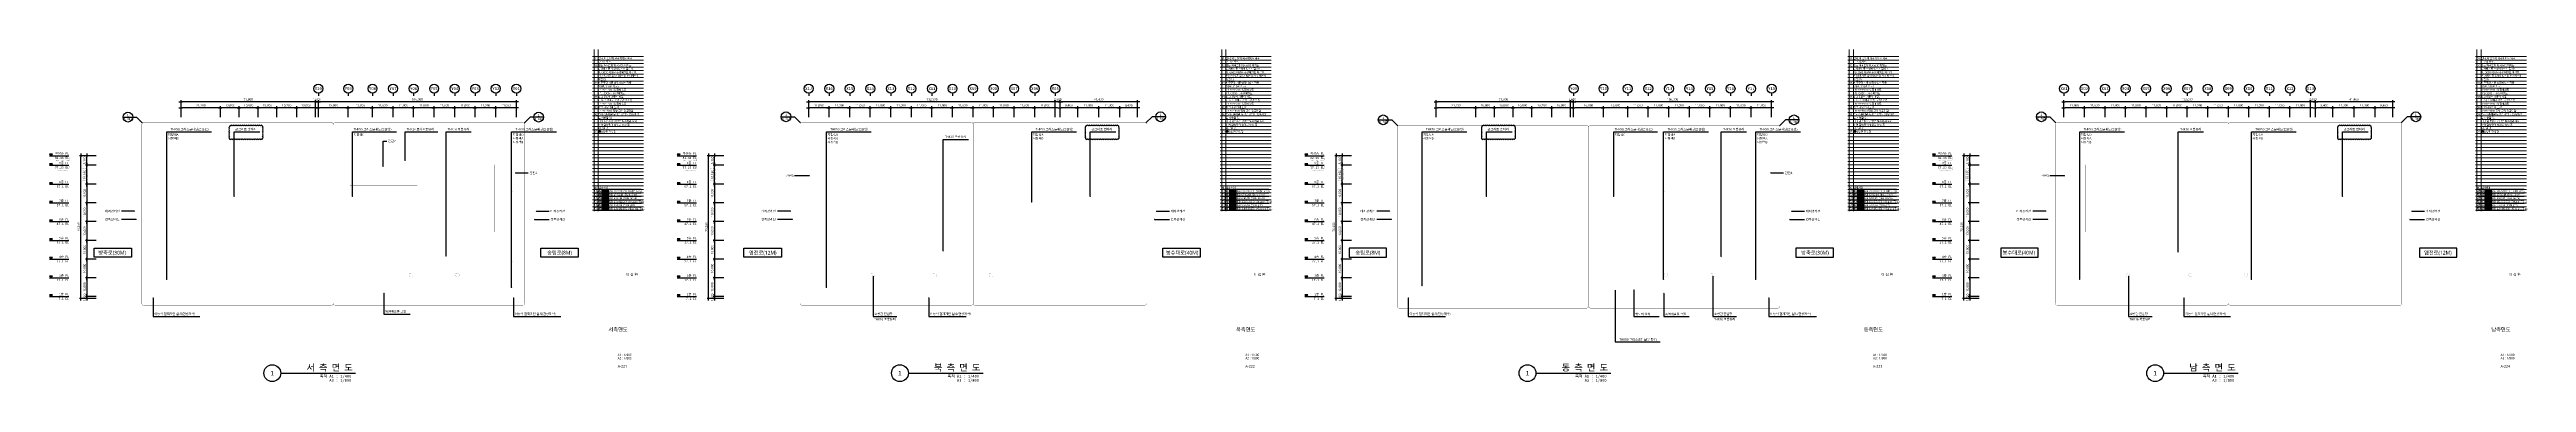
# Model space of a CAD drawing. Header units: millimetres. Extents: x 6178 to 1332178, y 1007012 to 1184858.
import ezdxf
from ezdxf.enums import TextEntityAlignment as Align

# ---------------------------------------------------------------- set-up
doc = ezdxf.new("R2010")
doc.units = ezdxf.units.MM
doc.linetypes.add('DASHDOTX2', pattern=[2, 1, -0.5, 0, -0.5])
doc.linetypes.add('HID', pattern=[2, 1.1, -0.9])
for name, color, linetype, lineweight in [('A-AXIS-BUBL', 7, 'Continuous', 25), ('A-BORD-TEXT', 3, 'Continuous', 25), ('A-DIMS', 7, 'Continuous', 25), ('A-FLXX-HID2', 3, 'HID', 25), ('A-MKXS-LEAD', 7, 'Continuous', 25), ('A-MKXS-MAK2', 3, 'DASHDOTX2', 25), ('A-MKXS-TEXT1', 3, 'Continuous', 25), ('A-MKXS-TEXT2', 7, 'Continuous', 25), ('A-MKXX-NAME', 3, 'Continuous', 25), ('A-XXXX-SYMB', 7, 'Continuous', 25), ('A-XXXX-TXT1', 3, 'Continuous', 25), ('A-XXXX-TXT2', 3, 'Continuous', 25), ('REV-202205', 20, 'Continuous', 25)]:
    doc.layers.add(name, color=color, linetype=linetype, lineweight=lineweight)
doc.layers.add('A-XXXX-NPLT', color=144, linetype='Continuous', lineweight=15, plot=False)
doc.layers.add('DIM', color=7, linetype='Continuous')
doc.layers.add('입면색상', color=7, linetype='Continuous')
doc.styles.add('HY울릉도L', font='')
doc.styles.add('돋움체', font='')
doc.styles.add('맑은 고딕', font='malgun.ttf')
doc.styles.add('맑은고딕', font='malgun.ttf')
doc.styles.get('HY울릉도L').set_extended_font_data('HYwulM')
doc.styles.get('돋움체').set_extended_font_data('DotumChe')
doc.dimstyles.new('CDIM', dxfattribs={"dimtxt": 3, "dimasz": 1.5, "dimexe": 2, "dimexo": 1, "dimgap": 1, "dimtad": 1, "dimdec": 0, "dimrnd": 0.5, "dimzin": 0, "dimdsep": 32, "dimlunit": 6, "dimtxsty": 'HY울릉도L', "dimblk1": '_CIDOT', "dimblk2": '_CIDOT', "dimsah": 1, "dimcen": 5.5, "dimclrd": 2, "dimclre": 2, "dimclrt": 7, "dimadec": 0, "dimazin": 0, "dimtfac": 1, "dimtdec": 0, "dimtix": 1, "dimtmove": 2, "dimatfit": 1, "dimldrblk": '_CIDOT', "dimfxl": 1, "dimtolj": 1, "dimtzin": 0, "dimlwd": -1, "dimarcsym": 0})

# ---------------------------------------------------------------- blocks, each defined once
blk = doc.blocks.new('_CIDOT')
at = {"color": 0, "linetype": 'ByBlock'}
blk.add_line((2, 0), (-1, 0), dxfattribs=at)
at = {"color": 0, "linetype": 'ByBlock', "const_width": 0.5}
blk.add_lwpolyline([(-0.25, 0, 1), (0.25, 0, 1)], format="xyb", close=True, dxfattribs=at)
blk = doc.blocks.new('*D85')
at = {"layer": 'A-DIMS', "lineweight": -2, "transparency": 16777216}
for p, q in [((120560, -217424), (114760, -217424)), ((120560, -227574), (114760, -227574))]:
    blk.add_line(p, q, dxfattribs=at)
at = {"layer": 'A-DIMS', "transparency": 16777216}
blk.add_line((115560, -226974), (115560, -218024), dxfattribs=at)
at = {"layer": 'A-DIMS', "transparency": 16777216, "xscale": 600, "yscale": 600, "zscale": 600}
for p, rotation in [((115560, -217424), 90), ((115560, -227574), 270)]:
    blk.add_blockref('_CIDOT', p, dxfattribs=dict(at, rotation=rotation))
at = {"layer": 'A-DIMS', "color": 3, "transparency": 16777216, "insert": (114436, -222499), "char_height": 1200, "attachment_point": 5, "rotation": 90, "style": '맑은고딕'}
blk.add_mtext('\\A1;10,150', dxfattribs=at)
blk = doc.blocks.new('*D86')
at = {"layer": 'A-DIMS', "lineweight": -2, "transparency": 16777216}
for p, q in [((120560, -227574), (114760, -227574)), ((120560, -237574), (114760, -237574))]:
    blk.add_line(p, q, dxfattribs=at)
at = {"layer": 'A-DIMS', "transparency": 16777216}
blk.add_line((115560, -228174), (115560, -236974), dxfattribs=at)
at = {"layer": 'A-DIMS', "transparency": 16777216, "xscale": 600, "yscale": 600, "zscale": 600}
for p, rotation in [((115560, -227574), 90), ((115560, -237574), 270)]:
    blk.add_blockref('_CIDOT', p, dxfattribs=dict(at, rotation=rotation))
at = {"layer": 'A-DIMS', "color": 3, "transparency": 16777216, "insert": (114436, -232574), "char_height": 1200, "attachment_point": 5, "rotation": 90, "style": '맑은고딕'}
blk.add_mtext('\\A1;10,000', dxfattribs=at)
blk = doc.blocks.new('*D87')
at = {"layer": 'A-DIMS', "lineweight": -2, "transparency": 16777216}
for p, q in [((120560, -237574), (114760, -237574)), ((120560, -247574), (114760, -247574))]:
    blk.add_line(p, q, dxfattribs=at)
at = {"layer": 'A-DIMS', "transparency": 16777216}
blk.add_line((115560, -238174), (115560, -246974), dxfattribs=at)
at = {"layer": 'A-DIMS', "transparency": 16777216, "xscale": 600, "yscale": 600, "zscale": 600}
for p, rotation in [((115560, -237574), 90), ((115560, -247574), 270)]:
    blk.add_blockref('_CIDOT', p, dxfattribs=dict(at, rotation=rotation))
at = {"layer": 'A-DIMS', "color": 3, "transparency": 16777216, "insert": (114436, -242574), "char_height": 1200, "attachment_point": 5, "rotation": 90, "style": '맑은고딕'}
blk.add_mtext('\\A1;10,000', dxfattribs=at)
blk = doc.blocks.new('*D88')
at = {"layer": 'A-DIMS', "lineweight": -2, "transparency": 16777216}
for p, q in [((120560, -247574), (114760, -247574)), ((120560, -257574), (114760, -257574))]:
    blk.add_line(p, q, dxfattribs=at)
at = {"layer": 'A-DIMS', "transparency": 16777216}
blk.add_line((115560, -248174), (115560, -256974), dxfattribs=at)
at = {"layer": 'A-DIMS', "transparency": 16777216, "xscale": 600, "yscale": 600, "zscale": 600}
for p, rotation in [((115560, -247574), 90), ((115560, -257574), 270)]:
    blk.add_blockref('_CIDOT', p, dxfattribs=dict(at, rotation=rotation))
at = {"layer": 'A-DIMS', "color": 3, "transparency": 16777216, "insert": (114436, -252574), "char_height": 1200, "attachment_point": 5, "rotation": 90, "style": '맑은고딕'}
blk.add_mtext('\\A1;10,000', dxfattribs=at)
blk = doc.blocks.new('*D89')
at = {"layer": 'A-DIMS', "lineweight": -2, "transparency": 16777216}
for p, q in [((120560, -257574), (114760, -257574)), ((120560, -267574), (114760, -267574))]:
    blk.add_line(p, q, dxfattribs=at)
at = {"layer": 'A-DIMS', "transparency": 16777216}
blk.add_line((115560, -258174), (115560, -266974), dxfattribs=at)
at = {"layer": 'A-DIMS', "transparency": 16777216, "xscale": 600, "yscale": 600, "zscale": 600}
for p, rotation in [((115560, -257574), 90), ((115560, -267574), 270)]:
    blk.add_blockref('_CIDOT', p, dxfattribs=dict(at, rotation=rotation))
at = {"layer": 'A-DIMS', "color": 3, "transparency": 16777216, "insert": (114436, -262574), "char_height": 1200, "attachment_point": 5, "rotation": 90, "style": '맑은고딕'}
blk.add_mtext('\\A1;10,000', dxfattribs=at)
blk = doc.blocks.new('*D90')
at = {"layer": 'A-DIMS', "lineweight": -2, "transparency": 16777216}
for p, q in [((120560, -267574), (114760, -267574)), ((120560, -277574), (114760, -277574))]:
    blk.add_line(p, q, dxfattribs=at)
at = {"layer": 'A-DIMS', "transparency": 16777216}
blk.add_line((115560, -268174), (115560, -276974), dxfattribs=at)
at = {"layer": 'A-DIMS', "transparency": 16777216, "xscale": 600, "yscale": 600, "zscale": 600}
for p, rotation in [((115560, -267574), 90), ((115560, -277574), 270)]:
    blk.add_blockref('_CIDOT', p, dxfattribs=dict(at, rotation=rotation))
at = {"layer": 'A-DIMS', "color": 3, "transparency": 16777216, "insert": (114436, -272574), "char_height": 1200, "attachment_point": 5, "rotation": 90, "style": '맑은고딕'}
blk.add_mtext('\\A1;10,000', dxfattribs=at)
blk = doc.blocks.new('*D91')
at = {"layer": 'A-DIMS', "lineweight": -2, "transparency": 16777216}
for p, q in [((120560, -277574), (114760, -277574)), ((120560, -287574), (114760, -287574))]:
    blk.add_line(p, q, dxfattribs=at)
at = {"layer": 'A-DIMS', "transparency": 16777216}
blk.add_line((115560, -278174), (115560, -286974), dxfattribs=at)
at = {"layer": 'A-DIMS', "transparency": 16777216, "xscale": 600, "yscale": 600, "zscale": 600}
for p, rotation in [((115560, -277574), 90), ((115560, -287574), 270)]:
    blk.add_blockref('_CIDOT', p, dxfattribs=dict(at, rotation=rotation))
at = {"layer": 'A-DIMS', "color": 3, "transparency": 16777216, "insert": (114436, -282574), "char_height": 1200, "attachment_point": 5, "rotation": 90, "style": '맑은고딕'}
blk.add_mtext('\\A1;10,000', dxfattribs=at)
blk = doc.blocks.new('*D92')
at = {"layer": 'A-DIMS', "lineweight": -2, "transparency": 16777216}
for p, q in [((120560, -212324), (114760, -212324)), ((120560, -217424), (114760, -217424))]:
    blk.add_line(p, q, dxfattribs=at)
at = {"layer": 'A-DIMS', "transparency": 16777216}
blk.add_line((115560, -216824), (115560, -212924), dxfattribs=at)
at = {"layer": 'A-DIMS', "transparency": 16777216, "xscale": 600, "yscale": 600, "zscale": 600}
for p, rotation in [((115560, -212324), 90), ((115560, -217424), 270)]:
    blk.add_blockref('_CIDOT', p, dxfattribs=dict(at, rotation=rotation))
at = {"layer": 'A-DIMS', "color": 3, "transparency": 16777216, "insert": (114436, -214874), "char_height": 1200, "attachment_point": 5, "rotation": 90, "style": '맑은고딕'}
blk.add_mtext('\\A1;5,100', dxfattribs=at)
blk = doc.blocks.new('*D93')
at = {"layer": 'A-DIMS', "lineweight": -2, "transparency": 16777216}
for p, q in [((120560, -212324), (111560, -212324)), ((120560, -288574), (111560, -288574))]:
    blk.add_line(p, q, dxfattribs=at)
at = {"layer": 'A-DIMS', "transparency": 16777216}
blk.add_line((112360, -287974), (112360, -212924), dxfattribs=at)
at = {"layer": 'A-DIMS', "transparency": 16777216, "xscale": 600, "yscale": 600, "zscale": 600}
for p, rotation in [((112360, -212324), 90), ((112360, -288574), 270)]:
    blk.add_blockref('_CIDOT', p, dxfattribs=dict(at, rotation=rotation))
at = {"layer": 'A-DIMS', "color": 3, "transparency": 16777216, "insert": (111239, -250449), "char_height": 1200, "attachment_point": 5, "rotation": 90, "style": '맑은고딕'}
blk.add_mtext('\\A1;76,250', dxfattribs=at)
blk = doc.blocks.new('*D94')
at = {"layer": 'A-DIMS', "lineweight": -2, "transparency": 16777216}
for p, q in [((120560, -287574), (114760, -287574)), ((120560, -288574), (114760, -288574))]:
    blk.add_line(p, q, dxfattribs=at)
at = {"layer": 'A-DIMS', "transparency": 16777216}
for p, q in [((115560, -286974), (115560, -286374)), ((115560, -287574), (115560, -288574)), ((115560, -289174), (115560, -289774))]:
    blk.add_line(p, q, dxfattribs=at)
at = {"layer": 'A-DIMS', "transparency": 16777216, "xscale": 600, "yscale": 600, "zscale": 600}
for p, rotation in [((115560, -287574), 270), ((115560, -288574), 90)]:
    blk.add_blockref('_CIDOT', p, dxfattribs=dict(at, rotation=rotation))
at = {"layer": 'A-DIMS', "color": 3, "transparency": 16777216, "insert": (114436, -288074), "char_height": 1200, "attachment_point": 5, "rotation": 90, "style": '맑은고딕'}
blk.add_mtext('\\A1;1,000', dxfattribs=at)
blk = doc.blocks.new('*D45')
at = {"layer": 'A-DIMS', "lineweight": -2, "transparency": 16777216}
for p, q in [((150078, 1148828), (150078, 1157828)), ((256078, 1148828), (256078, 1157828))]:
    blk.add_line(p, q, dxfattribs=at)
at = {"layer": 'A-DIMS', "transparency": 16777216}
blk.add_line((255478, 1157028), (150678, 1157028), dxfattribs=at)
at = {"layer": 'A-DIMS', "transparency": 16777216, "xscale": 600, "yscale": 600, "zscale": 600}
for p, rotation in [((150078, 1157028), 179.999999999999), ((256078, 1157028), 359.999999999999)]:
    blk.add_blockref('_CIDOT', p, dxfattribs=dict(at, rotation=rotation))
at = {"layer": 'A-DIMS', "color": 3, "transparency": 16777216, "insert": (203078, 1158152), "char_height": 1200, "attachment_point": 5, "style": '맑은고딕'}
blk.add_mtext('\\A1;106,000', dxfattribs=at)
blk = doc.blocks.new('*D46')
at = {"layer": 'A-DIMS', "lineweight": -2, "transparency": 16777216}
for p, q in [((245078, 1148828), (245078, 1154628)), ((256078, 1148828), (256078, 1154628))]:
    blk.add_line(p, q, dxfattribs=at)
at = {"layer": 'A-DIMS', "transparency": 16777216}
blk.add_line((255478, 1153828), (245678, 1153828), dxfattribs=at)
at = {"layer": 'A-DIMS', "transparency": 16777216, "xscale": 600, "yscale": 600, "zscale": 600, "rotation": 180}
blk.add_blockref('_CIDOT', (245078, 1153828), dxfattribs=at)
at = {"layer": 'A-DIMS', "transparency": 16777216, "xscale": 600, "yscale": 600, "zscale": 600}
blk.add_blockref('_CIDOT', (256078, 1153828), dxfattribs=at)
at = {"layer": 'A-DIMS', "color": 3, "transparency": 16777216, "insert": (250578, 1154952), "char_height": 1200, "attachment_point": 5, "style": '맑은고딕'}
blk.add_mtext('\\A1;11,000', dxfattribs=at)
blk = doc.blocks.new('*D47')
at = {"layer": 'A-DIMS', "lineweight": -2, "transparency": 16777216}
for p, q in [((234078, 1148828), (234078, 1154628)), ((245078, 1148828), (245078, 1154628))]:
    blk.add_line(p, q, dxfattribs=at)
at = {"layer": 'A-DIMS', "transparency": 16777216}
blk.add_line((244478, 1153828), (234678, 1153828), dxfattribs=at)
at = {"layer": 'A-DIMS', "transparency": 16777216, "xscale": 600, "yscale": 600, "zscale": 600}
for p, rotation in [((234078, 1153828), 179.9999999999952), ((245078, 1153828), 359.9999999999952)]:
    blk.add_blockref('_CIDOT', p, dxfattribs=dict(at, rotation=rotation))
at = {"layer": 'A-DIMS', "color": 3, "transparency": 16777216, "insert": (239578, 1154952), "char_height": 1200, "attachment_point": 5, "style": '맑은고딕'}
blk.add_mtext('\\A1;11,000', dxfattribs=at)
blk = doc.blocks.new('*D48')
at = {"layer": 'A-DIMS', "lineweight": -2, "transparency": 16777216}
for p, q in [((223078, 1148828), (223078, 1154628)), ((234078, 1148828), (234078, 1154628))]:
    blk.add_line(p, q, dxfattribs=at)
at = {"layer": 'A-DIMS', "transparency": 16777216}
blk.add_line((233478, 1153828), (223678, 1153828), dxfattribs=at)
at = {"layer": 'A-DIMS', "transparency": 16777216, "xscale": 600, "yscale": 600, "zscale": 600, "rotation": 180}
blk.add_blockref('_CIDOT', (223078, 1153828), dxfattribs=at)
at = {"layer": 'A-DIMS', "transparency": 16777216, "xscale": 600, "yscale": 600, "zscale": 600}
blk.add_blockref('_CIDOT', (234078, 1153828), dxfattribs=at)
at = {"layer": 'A-DIMS', "color": 3, "transparency": 16777216, "insert": (228578, 1154952), "char_height": 1200, "attachment_point": 5, "style": '맑은고딕'}
blk.add_mtext('\\A1;11,000', dxfattribs=at)
blk = doc.blocks.new('*D49')
at = {"layer": 'A-DIMS', "lineweight": -2, "transparency": 16777216}
for p, q in [((212078, 1148828), (212078, 1154628)), ((223078, 1148828), (223078, 1154628))]:
    blk.add_line(p, q, dxfattribs=at)
at = {"layer": 'A-DIMS', "transparency": 16777216}
blk.add_line((222478, 1153828), (212678, 1153828), dxfattribs=at)
at = {"layer": 'A-DIMS', "transparency": 16777216, "xscale": 600, "yscale": 600, "zscale": 600, "rotation": 180}
blk.add_blockref('_CIDOT', (212078, 1153828), dxfattribs=at)
at = {"layer": 'A-DIMS', "transparency": 16777216, "xscale": 600, "yscale": 600, "zscale": 600}
blk.add_blockref('_CIDOT', (223078, 1153828), dxfattribs=at)
at = {"layer": 'A-DIMS', "color": 3, "transparency": 16777216, "insert": (217578, 1154952), "char_height": 1200, "attachment_point": 5, "style": '맑은고딕'}
blk.add_mtext('\\A1;11,000', dxfattribs=at)
blk = doc.blocks.new('*D50')
at = {"layer": 'A-DIMS', "lineweight": -2, "transparency": 16777216}
for p, q in [((201078, 1148828), (201078, 1154628)), ((212078, 1148828), (212078, 1154628))]:
    blk.add_line(p, q, dxfattribs=at)
at = {"layer": 'A-DIMS', "transparency": 16777216}
blk.add_line((211478, 1153828), (201678, 1153828), dxfattribs=at)
at = {"layer": 'A-DIMS', "transparency": 16777216, "xscale": 600, "yscale": 600, "zscale": 600, "rotation": 180}
blk.add_blockref('_CIDOT', (201078, 1153828), dxfattribs=at)
at = {"layer": 'A-DIMS', "transparency": 16777216, "xscale": 600, "yscale": 600, "zscale": 600}
blk.add_blockref('_CIDOT', (212078, 1153828), dxfattribs=at)
at = {"layer": 'A-DIMS', "color": 3, "transparency": 16777216, "insert": (206578, 1154952), "char_height": 1200, "attachment_point": 5, "style": '맑은고딕'}
blk.add_mtext('\\A1;11,000', dxfattribs=at)
blk = doc.blocks.new('*D51')
at = {"layer": 'A-DIMS', "lineweight": -2, "transparency": 16777216}
for p, q in [((190078, 1148828), (190078, 1154628)), ((201078, 1148828), (201078, 1154628))]:
    blk.add_line(p, q, dxfattribs=at)
at = {"layer": 'A-DIMS', "transparency": 16777216}
blk.add_line((200478, 1153828), (190678, 1153828), dxfattribs=at)
at = {"layer": 'A-DIMS', "transparency": 16777216, "xscale": 600, "yscale": 600, "zscale": 600, "rotation": 180}
blk.add_blockref('_CIDOT', (190078, 1153828), dxfattribs=at)
at = {"layer": 'A-DIMS', "transparency": 16777216, "xscale": 600, "yscale": 600, "zscale": 600}
blk.add_blockref('_CIDOT', (201078, 1153828), dxfattribs=at)
at = {"layer": 'A-DIMS', "color": 3, "transparency": 16777216, "insert": (195578, 1154952), "char_height": 1200, "attachment_point": 5, "style": '맑은고딕'}
blk.add_mtext('\\A1;11,000', dxfattribs=at)
blk = doc.blocks.new('*D52')
at = {"layer": 'A-DIMS', "lineweight": -2, "transparency": 16777216}
for p, q in [((166078, 1148828), (166078, 1154628)), ((179078, 1148828), (179078, 1154628))]:
    blk.add_line(p, q, dxfattribs=at)
at = {"layer": 'A-DIMS', "transparency": 16777216}
blk.add_line((178478, 1153828), (166678, 1153828), dxfattribs=at)
at = {"layer": 'A-DIMS', "transparency": 16777216, "xscale": 600, "yscale": 600, "zscale": 600, "rotation": 180}
blk.add_blockref('_CIDOT', (166078, 1153828), dxfattribs=at)
at = {"layer": 'A-DIMS', "transparency": 16777216, "xscale": 600, "yscale": 600, "zscale": 600}
blk.add_blockref('_CIDOT', (179078, 1153828), dxfattribs=at)
at = {"layer": 'A-DIMS', "color": 3, "transparency": 16777216, "insert": (172578, 1154952), "char_height": 1200, "attachment_point": 5, "style": '맑은고딕'}
blk.add_mtext('\\A1;13,000', dxfattribs=at)
blk = doc.blocks.new('*D53')
at = {"layer": 'A-DIMS', "lineweight": -2, "transparency": 16777216}
for p, q in [((150078, 1148828), (150078, 1154628)), ((166078, 1148828), (166078, 1154628))]:
    blk.add_line(p, q, dxfattribs=at)
at = {"layer": 'A-DIMS', "transparency": 16777216}
blk.add_line((165478, 1153828), (150678, 1153828), dxfattribs=at)
at = {"layer": 'A-DIMS', "transparency": 16777216, "xscale": 600, "yscale": 600, "zscale": 600}
for p, rotation in [((150078, 1153828), 180.0000000008038), ((166078, 1153828), 8.037570609076283e-10)]:
    blk.add_blockref('_CIDOT', p, dxfattribs=dict(at, rotation=rotation))
at = {"layer": 'A-DIMS', "color": 3, "transparency": 16777216, "insert": (158078, 1154952), "char_height": 1200, "attachment_point": 5, "style": '맑은고딕'}
blk.add_mtext('\\A1;16,000', dxfattribs=at)
blk = doc.blocks.new('*D54')
at = {"layer": 'A-DIMS', "transparency": 16777216}
for p, q in [((147878, 1157028), (147278, 1157028)), ((150078, 1157028), (148478, 1157028)), ((150678, 1157028), (151278, 1157028))]:
    blk.add_line(p, q, dxfattribs=at)
at = {"layer": 'A-DIMS', "lineweight": -2, "transparency": 16777216}
for p, q in [((148478, 1148828), (148478, 1157828)), ((150078, 1148828), (150078, 1157828))]:
    blk.add_line(p, q, dxfattribs=at)
at = {"layer": 'A-DIMS', "transparency": 16777216, "xscale": 600, "yscale": 600, "zscale": 600}
for p, rotation in [((148478, 1157028), 359.9999999920292), ((150078, 1157028), 179.9999999920292)]:
    blk.add_blockref('_CIDOT', p, dxfattribs=dict(at, rotation=rotation))
at = {"layer": 'A-DIMS', "color": 3, "transparency": 16777216, "insert": (149278, 1158152), "char_height": 1200, "attachment_point": 5, "rotation": 360, "style": '맑은고딕'}
blk.add_mtext('\\A1;1,600', dxfattribs=at)
blk = doc.blocks.new('*D55')
at = {"layer": 'A-DIMS', "lineweight": -2, "transparency": 16777216}
for p, q in [((76578, 1148828), (76578, 1157828)), ((148478, 1148828), (148478, 1157828))]:
    blk.add_line(p, q, dxfattribs=at)
at = {"layer": 'A-DIMS', "transparency": 16777216}
blk.add_line((147878, 1157028), (77178, 1157028), dxfattribs=at)
at = {"layer": 'A-DIMS', "transparency": 16777216, "xscale": 600, "yscale": 600, "zscale": 600}
for p, rotation in [((76578, 1157028), 180.0000000013967), ((148478, 1157028), 1.396722737467826e-09)]:
    blk.add_blockref('_CIDOT', p, dxfattribs=dict(at, rotation=rotation))
at = {"layer": 'A-DIMS', "color": 3, "transparency": 16777216, "insert": (112528, 1158152), "char_height": 1200, "attachment_point": 5, "rotation": 0, "style": '맑은고딕'}
blk.add_mtext('\\A1;71,900', dxfattribs=at)
blk = doc.blocks.new('*D56')
at = {"layer": 'A-DIMS', "lineweight": -2, "transparency": 16777216}
for p, q in [((138478, 1148828), (138478, 1154628)), ((148478, 1148828), (148478, 1154628))]:
    blk.add_line(p, q, dxfattribs=at)
at = {"layer": 'A-DIMS', "transparency": 16777216}
blk.add_line((147878, 1153828), (139078, 1153828), dxfattribs=at)
at = {"layer": 'A-DIMS', "transparency": 16777216, "xscale": 600, "yscale": 600, "zscale": 600, "rotation": 180}
blk.add_blockref('_CIDOT', (138478, 1153828), dxfattribs=at)
at = {"layer": 'A-DIMS', "transparency": 16777216, "xscale": 600, "yscale": 600, "zscale": 600}
blk.add_blockref('_CIDOT', (148478, 1153828), dxfattribs=at)
at = {"layer": 'A-DIMS', "color": 3, "transparency": 16777216, "insert": (143478, 1154952), "char_height": 1200, "attachment_point": 5, "style": '맑은고딕'}
blk.add_mtext('\\A1;10,000', dxfattribs=at)
blk = doc.blocks.new('*D57')
at = {"layer": 'A-DIMS', "lineweight": -2, "transparency": 16777216}
for p, q in [((127778, 1148828), (127778, 1154628)), ((138478, 1148828), (138478, 1154628))]:
    blk.add_line(p, q, dxfattribs=at)
at = {"layer": 'A-DIMS', "transparency": 16777216}
blk.add_line((137878, 1153828), (128378, 1153828), dxfattribs=at)
at = {"layer": 'A-DIMS', "transparency": 16777216, "xscale": 600, "yscale": 600, "zscale": 600, "rotation": 180}
blk.add_blockref('_CIDOT', (127778, 1153828), dxfattribs=at)
at = {"layer": 'A-DIMS', "transparency": 16777216, "xscale": 600, "yscale": 600, "zscale": 600}
blk.add_blockref('_CIDOT', (138478, 1153828), dxfattribs=at)
at = {"layer": 'A-DIMS', "color": 3, "transparency": 16777216, "insert": (133128, 1154952), "char_height": 1200, "attachment_point": 5, "style": '맑은고딕'}
blk.add_mtext('\\A1;10,700', dxfattribs=at)
blk = doc.blocks.new('*D58')
at = {"layer": 'A-DIMS', "lineweight": -2, "transparency": 16777216}
for p, q in [((179078, 1148828), (179078, 1154628)), ((190078, 1148828), (190078, 1154628))]:
    blk.add_line(p, q, dxfattribs=at)
at = {"layer": 'A-DIMS', "transparency": 16777216}
blk.add_line((189478, 1153828), (179678, 1153828), dxfattribs=at)
at = {"layer": 'A-DIMS', "transparency": 16777216, "xscale": 600, "yscale": 600, "zscale": 600, "rotation": 180}
blk.add_blockref('_CIDOT', (179078, 1153828), dxfattribs=at)
at = {"layer": 'A-DIMS', "transparency": 16777216, "xscale": 600, "yscale": 600, "zscale": 600}
blk.add_blockref('_CIDOT', (190078, 1153828), dxfattribs=at)
at = {"layer": 'A-DIMS', "color": 3, "transparency": 16777216, "insert": (184578, 1154952), "char_height": 1200, "attachment_point": 5, "style": '맑은고딕'}
blk.add_mtext('\\A1;11,000', dxfattribs=at)
blk = doc.blocks.new('*D59')
at = {"layer": 'A-DIMS', "lineweight": -2, "transparency": 16777216}
for p, q in [((117778, 1148828), (117778, 1154628)), ((127778, 1148828), (127778, 1154628))]:
    blk.add_line(p, q, dxfattribs=at)
at = {"layer": 'A-DIMS', "transparency": 16777216}
blk.add_line((127178, 1153828), (118378, 1153828), dxfattribs=at)
at = {"layer": 'A-DIMS', "transparency": 16777216, "xscale": 600, "yscale": 600, "zscale": 600, "rotation": 180}
blk.add_blockref('_CIDOT', (117778, 1153828), dxfattribs=at)
at = {"layer": 'A-DIMS', "transparency": 16777216, "xscale": 600, "yscale": 600, "zscale": 600}
blk.add_blockref('_CIDOT', (127778, 1153828), dxfattribs=at)
at = {"layer": 'A-DIMS', "color": 3, "transparency": 16777216, "insert": (122778, 1154952), "char_height": 1200, "attachment_point": 5, "style": '맑은고딕'}
blk.add_mtext('\\A1;10,000', dxfattribs=at)
blk = doc.blocks.new('*D60')
at = {"layer": 'A-DIMS', "lineweight": -2, "transparency": 16777216}
for p, q in [((107778, 1148828), (107778, 1154628)), ((117778, 1148828), (117778, 1154628))]:
    blk.add_line(p, q, dxfattribs=at)
at = {"layer": 'A-DIMS', "transparency": 16777216}
blk.add_line((117178, 1153828), (108378, 1153828), dxfattribs=at)
at = {"layer": 'A-DIMS', "transparency": 16777216, "xscale": 600, "yscale": 600, "zscale": 600, "rotation": 180}
blk.add_blockref('_CIDOT', (107778, 1153828), dxfattribs=at)
at = {"layer": 'A-DIMS', "transparency": 16777216, "xscale": 600, "yscale": 600, "zscale": 600}
blk.add_blockref('_CIDOT', (117778, 1153828), dxfattribs=at)
at = {"layer": 'A-DIMS', "color": 3, "transparency": 16777216, "insert": (112778, 1154952), "char_height": 1200, "attachment_point": 5, "style": '맑은고딕'}
blk.add_mtext('\\A1;10,000', dxfattribs=at)
blk = doc.blocks.new('*D61')
at = {"layer": 'A-DIMS', "lineweight": -2, "transparency": 16777216}
for p, q in [((97778, 1148828), (97778, 1154628)), ((107778, 1148828), (107778, 1154628))]:
    blk.add_line(p, q, dxfattribs=at)
at = {"layer": 'A-DIMS', "transparency": 16777216}
blk.add_line((107178, 1153828), (98378, 1153828), dxfattribs=at)
at = {"layer": 'A-DIMS', "transparency": 16777216, "xscale": 600, "yscale": 600, "zscale": 600, "rotation": 180}
blk.add_blockref('_CIDOT', (97778, 1153828), dxfattribs=at)
at = {"layer": 'A-DIMS', "transparency": 16777216, "xscale": 600, "yscale": 600, "zscale": 600}
blk.add_blockref('_CIDOT', (107778, 1153828), dxfattribs=at)
at = {"layer": 'A-DIMS', "color": 3, "transparency": 16777216, "insert": (102778, 1154952), "char_height": 1200, "attachment_point": 5, "style": '맑은고딕'}
blk.add_mtext('\\A1;10,000', dxfattribs=at)
blk = doc.blocks.new('*D62')
at = {"layer": 'A-DIMS', "lineweight": -2, "transparency": 16777216}
for p, q in [((76578, 1148828), (76578, 1154628)), ((97778, 1148828), (97778, 1154628))]:
    blk.add_line(p, q, dxfattribs=at)
at = {"layer": 'A-DIMS', "transparency": 16777216}
blk.add_line((97178, 1153828), (77178, 1153828), dxfattribs=at)
at = {"layer": 'A-DIMS', "transparency": 16777216, "xscale": 600, "yscale": 600, "zscale": 600, "rotation": 180}
blk.add_blockref('_CIDOT', (76578, 1153828), dxfattribs=at)
at = {"layer": 'A-DIMS', "transparency": 16777216, "xscale": 600, "yscale": 600, "zscale": 600}
blk.add_blockref('_CIDOT', (97778, 1153828), dxfattribs=at)
at = {"layer": 'A-DIMS', "color": 3, "transparency": 16777216, "insert": (87178, 1154952), "char_height": 1200, "attachment_point": 5, "style": '맑은고딕'}
blk.add_mtext('\\A1;21,200', dxfattribs=at)
blk = doc.blocks.new('*D63')
at = {"layer": 'A-DIMS', "lineweight": -2, "transparency": 16777216}
for p, q in [((412578, 1148828), (412578, 1157828)), ((544578, 1148828), (544578, 1157828))]:
    blk.add_line(p, q, dxfattribs=at)
at = {"layer": 'A-DIMS', "transparency": 16777216}
blk.add_line((543978, 1157028), (413178, 1157028), dxfattribs=at)
at = {"layer": 'A-DIMS', "transparency": 16777216, "xscale": 600, "yscale": 600, "zscale": 600}
for p, rotation in [((412578, 1157028), 179.9999999999026), ((544578, 1157028), 359.9999999999026)]:
    blk.add_blockref('_CIDOT', p, dxfattribs=dict(at, rotation=rotation))
at = {"layer": 'A-DIMS', "color": 3, "transparency": 16777216, "insert": (478578, 1158152), "char_height": 1200, "attachment_point": 5, "style": '맑은고딕'}
blk.add_mtext('\\A1;132,000', dxfattribs=at)
blk = doc.blocks.new('*D64')
at = {"layer": 'A-DIMS', "lineweight": -2, "transparency": 16777216}
for p, q in [((412578, 1148828), (412578, 1154628)), ((423578, 1148828), (423578, 1154628))]:
    blk.add_line(p, q, dxfattribs=at)
at = {"layer": 'A-DIMS', "transparency": 16777216}
blk.add_line((422978, 1153828), (413178, 1153828), dxfattribs=at)
at = {"layer": 'A-DIMS', "transparency": 16777216, "xscale": 600, "yscale": 600, "zscale": 600}
for p, rotation in [((412578, 1153828), 179.9999999992772), ((423578, 1153828), 359.9999999992772)]:
    blk.add_blockref('_CIDOT', p, dxfattribs=dict(at, rotation=rotation))
at = {"layer": 'A-DIMS', "color": 3, "transparency": 16777216, "insert": (418078, 1154952), "char_height": 1200, "attachment_point": 5, "style": '맑은고딕'}
blk.add_mtext('\\A1;11,000', dxfattribs=at)
blk = doc.blocks.new('*D65')
at = {"layer": 'A-DIMS', "lineweight": -2, "transparency": 16777216}
for p, q in [((423578, 1148828), (423578, 1154628)), ((434578, 1148828), (434578, 1154628))]:
    blk.add_line(p, q, dxfattribs=at)
at = {"layer": 'A-DIMS', "transparency": 16777216}
blk.add_line((433978, 1153828), (424178, 1153828), dxfattribs=at)
at = {"layer": 'A-DIMS', "transparency": 16777216, "xscale": 600, "yscale": 600, "zscale": 600}
for p, rotation in [((423578, 1153828), 179.9999999992772), ((434578, 1153828), 359.9999999992772)]:
    blk.add_blockref('_CIDOT', p, dxfattribs=dict(at, rotation=rotation))
at = {"layer": 'A-DIMS', "color": 3, "transparency": 16777216, "insert": (429078, 1154952), "char_height": 1200, "attachment_point": 5, "style": '맑은고딕'}
blk.add_mtext('\\A1;11,000', dxfattribs=at)
blk = doc.blocks.new('*D66')
at = {"layer": 'A-DIMS', "lineweight": -2, "transparency": 16777216}
for p, q in [((434578, 1148828), (434578, 1154628)), ((445578, 1148828), (445578, 1154628))]:
    blk.add_line(p, q, dxfattribs=at)
at = {"layer": 'A-DIMS', "transparency": 16777216}
blk.add_line((444978, 1153828), (435178, 1153828), dxfattribs=at)
at = {"layer": 'A-DIMS', "transparency": 16777216, "xscale": 600, "yscale": 600, "zscale": 600}
for p, rotation in [((434578, 1153828), 179.9999999992772), ((445578, 1153828), 359.9999999992772)]:
    blk.add_blockref('_CIDOT', p, dxfattribs=dict(at, rotation=rotation))
at = {"layer": 'A-DIMS', "color": 3, "transparency": 16777216, "insert": (440078, 1154952), "char_height": 1200, "attachment_point": 5, "style": '맑은고딕'}
blk.add_mtext('\\A1;11,000', dxfattribs=at)
blk = doc.blocks.new('*D67')
at = {"layer": 'A-DIMS', "lineweight": -2, "transparency": 16777216}
for p, q in [((445578, 1148828), (445578, 1154628)), ((456578, 1148828), (456578, 1154628))]:
    blk.add_line(p, q, dxfattribs=at)
at = {"layer": 'A-DIMS', "transparency": 16777216}
blk.add_line((455978, 1153828), (446178, 1153828), dxfattribs=at)
at = {"layer": 'A-DIMS', "transparency": 16777216, "xscale": 600, "yscale": 600, "zscale": 600}
for p, rotation in [((445578, 1153828), 179.9999999992772), ((456578, 1153828), 359.9999999992772)]:
    blk.add_blockref('_CIDOT', p, dxfattribs=dict(at, rotation=rotation))
at = {"layer": 'A-DIMS', "color": 3, "transparency": 16777216, "insert": (451078, 1154952), "char_height": 1200, "attachment_point": 5, "style": '맑은고딕'}
blk.add_mtext('\\A1;11,000', dxfattribs=at)
blk = doc.blocks.new('*D68')
at = {"layer": 'A-DIMS', "lineweight": -2, "transparency": 16777216}
for p, q in [((456578, 1148828), (456578, 1154628)), ((467578, 1148828), (467578, 1154628))]:
    blk.add_line(p, q, dxfattribs=at)
at = {"layer": 'A-DIMS', "transparency": 16777216}
blk.add_line((466978, 1153828), (457178, 1153828), dxfattribs=at)
at = {"layer": 'A-DIMS', "transparency": 16777216, "xscale": 600, "yscale": 600, "zscale": 600}
for p, rotation in [((456578, 1153828), 179.9999999992772), ((467578, 1153828), 359.9999999992772)]:
    blk.add_blockref('_CIDOT', p, dxfattribs=dict(at, rotation=rotation))
at = {"layer": 'A-DIMS', "color": 3, "transparency": 16777216, "insert": (462078, 1154952), "char_height": 1200, "attachment_point": 5, "style": '맑은고딕'}
blk.add_mtext('\\A1;11,000', dxfattribs=at)
blk = doc.blocks.new('*D69')
at = {"layer": 'A-DIMS', "lineweight": -2, "transparency": 16777216}
for p, q in [((467578, 1148828), (467578, 1154628)), ((478578, 1148828), (478578, 1154628))]:
    blk.add_line(p, q, dxfattribs=at)
at = {"layer": 'A-DIMS', "transparency": 16777216}
blk.add_line((477978, 1153828), (468178, 1153828), dxfattribs=at)
at = {"layer": 'A-DIMS', "transparency": 16777216, "xscale": 600, "yscale": 600, "zscale": 600}
for p, rotation in [((467578, 1153828), 179.9999999992772), ((478578, 1153828), 359.9999999992772)]:
    blk.add_blockref('_CIDOT', p, dxfattribs=dict(at, rotation=rotation))
at = {"layer": 'A-DIMS', "color": 3, "transparency": 16777216, "insert": (473078, 1154952), "char_height": 1200, "attachment_point": 5, "style": '맑은고딕'}
blk.add_mtext('\\A1;11,000', dxfattribs=at)
blk = doc.blocks.new('*D70')
at = {"layer": 'A-DIMS', "lineweight": -2, "transparency": 16777216}
for p, q in [((478578, 1148828), (478578, 1154628)), ((489578, 1148828), (489578, 1154628))]:
    blk.add_line(p, q, dxfattribs=at)
at = {"layer": 'A-DIMS', "transparency": 16777216}
blk.add_line((488978, 1153828), (479178, 1153828), dxfattribs=at)
at = {"layer": 'A-DIMS', "transparency": 16777216, "xscale": 600, "yscale": 600, "zscale": 600}
for p, rotation in [((478578, 1153828), 179.9999999992675), ((489578, 1153828), 359.9999999992675)]:
    blk.add_blockref('_CIDOT', p, dxfattribs=dict(at, rotation=rotation))
at = {"layer": 'A-DIMS', "color": 3, "transparency": 16777216, "insert": (484078, 1154952), "char_height": 1200, "attachment_point": 5, "style": '맑은고딕'}
blk.add_mtext('\\A1;11,000', dxfattribs=at)
blk = doc.blocks.new('*D71')
at = {"layer": 'A-DIMS', "lineweight": -2, "transparency": 16777216}
for p, q in [((489578, 1148828), (489578, 1154628)), ((500578, 1148828), (500578, 1154628))]:
    blk.add_line(p, q, dxfattribs=at)
at = {"layer": 'A-DIMS', "transparency": 16777216}
blk.add_line((499978, 1153828), (490178, 1153828), dxfattribs=at)
at = {"layer": 'A-DIMS', "transparency": 16777216, "xscale": 600, "yscale": 600, "zscale": 600}
for p, rotation in [((489578, 1153828), 179.9999999992675), ((500578, 1153828), 359.9999999992675)]:
    blk.add_blockref('_CIDOT', p, dxfattribs=dict(at, rotation=rotation))
at = {"layer": 'A-DIMS', "color": 3, "transparency": 16777216, "insert": (495078, 1154952), "char_height": 1200, "attachment_point": 5, "style": '맑은고딕'}
blk.add_mtext('\\A1;11,000', dxfattribs=at)
blk = doc.blocks.new('*D72')
at = {"layer": 'A-DIMS', "lineweight": -2, "transparency": 16777216}
for p, q in [((500578, 1148828), (500578, 1154628)), ((511578, 1148828), (511578, 1154628))]:
    blk.add_line(p, q, dxfattribs=at)
at = {"layer": 'A-DIMS', "transparency": 16777216}
blk.add_line((510978, 1153828), (501178, 1153828), dxfattribs=at)
at = {"layer": 'A-DIMS', "transparency": 16777216, "xscale": 600, "yscale": 600, "zscale": 600}
for p, rotation in [((500578, 1153828), 179.9999999992675), ((511578, 1153828), 359.9999999992675)]:
    blk.add_blockref('_CIDOT', p, dxfattribs=dict(at, rotation=rotation))
at = {"layer": 'A-DIMS', "color": 3, "transparency": 16777216, "insert": (506078, 1154952), "char_height": 1200, "attachment_point": 5, "style": '맑은고딕'}
blk.add_mtext('\\A1;11,000', dxfattribs=at)
blk = doc.blocks.new('*D73')
at = {"layer": 'A-DIMS', "lineweight": -2, "transparency": 16777216}
for p, q in [((511578, 1148828), (511578, 1154628)), ((522578, 1148828), (522578, 1154628))]:
    blk.add_line(p, q, dxfattribs=at)
at = {"layer": 'A-DIMS', "transparency": 16777216}
blk.add_line((521978, 1153828), (512178, 1153828), dxfattribs=at)
at = {"layer": 'A-DIMS', "transparency": 16777216, "xscale": 600, "yscale": 600, "zscale": 600}
for p, rotation in [((511578, 1153828), 179.9999999992675), ((522578, 1153828), 359.9999999992675)]:
    blk.add_blockref('_CIDOT', p, dxfattribs=dict(at, rotation=rotation))
at = {"layer": 'A-DIMS', "color": 3, "transparency": 16777216, "insert": (517078, 1154952), "char_height": 1200, "attachment_point": 5, "style": '맑은고딕'}
blk.add_mtext('\\A1;11,000', dxfattribs=at)
blk = doc.blocks.new('*D74')
at = {"layer": 'A-DIMS', "lineweight": -2, "transparency": 16777216}
for p, q in [((522578, 1148828), (522578, 1154628)), ((533578, 1148828), (533578, 1154628))]:
    blk.add_line(p, q, dxfattribs=at)
at = {"layer": 'A-DIMS', "transparency": 16777216}
blk.add_line((532978, 1153828), (523178, 1153828), dxfattribs=at)
at = {"layer": 'A-DIMS', "transparency": 16777216, "xscale": 600, "yscale": 600, "zscale": 600}
for p, rotation in [((522578, 1153828), 179.9999999992675), ((533578, 1153828), 359.9999999992675)]:
    blk.add_blockref('_CIDOT', p, dxfattribs=dict(at, rotation=rotation))
at = {"layer": 'A-DIMS', "color": 3, "transparency": 16777216, "insert": (528078, 1154952), "char_height": 1200, "attachment_point": 5, "style": '맑은고딕'}
blk.add_mtext('\\A1;11,000', dxfattribs=at)
blk = doc.blocks.new('*D75')
at = {"layer": 'A-DIMS', "lineweight": -2, "transparency": 16777216}
for p, q in [((533578, 1148828), (533578, 1154628)), ((544578, 1148828), (544578, 1154628))]:
    blk.add_line(p, q, dxfattribs=at)
at = {"layer": 'A-DIMS', "transparency": 16777216}
blk.add_line((543978, 1153828), (534178, 1153828), dxfattribs=at)
at = {"layer": 'A-DIMS', "transparency": 16777216, "xscale": 600, "yscale": 600, "zscale": 600}
for p, rotation in [((533578, 1153828), 179.9999999992772), ((544578, 1153828), 359.9999999992772)]:
    blk.add_blockref('_CIDOT', p, dxfattribs=dict(at, rotation=rotation))
at = {"layer": 'A-DIMS', "color": 3, "transparency": 16777216, "insert": (539078, 1154952), "char_height": 1200, "attachment_point": 5, "style": '맑은고딕'}
blk.add_mtext('\\A1;11,000', dxfattribs=at)
blk = doc.blocks.new('*D76')
at = {"layer": 'A-DIMS', "transparency": 16777216}
for p, q in [((543978, 1157028), (543378, 1157028)), ((547178, 1157028), (544578, 1157028)), ((547778, 1157028), (548378, 1157028))]:
    blk.add_line(p, q, dxfattribs=at)
at = {"layer": 'A-DIMS', "lineweight": -2, "transparency": 16777216}
for p, q in [((544578, 1148828), (544578, 1157828)), ((547178, 1148828), (547178, 1157828))]:
    blk.add_line(p, q, dxfattribs=at)
at = {"layer": 'A-DIMS', "transparency": 16777216, "xscale": 600, "yscale": 600, "zscale": 600}
for p, rotation in [((544578, 1157028), 359.9999999950539), ((547178, 1157028), 179.9999999950539)]:
    blk.add_blockref('_CIDOT', p, dxfattribs=dict(at, rotation=rotation))
at = {"layer": 'A-DIMS', "color": 3, "transparency": 16777216, "insert": (545878, 1158149), "char_height": 1200, "attachment_point": 5, "rotation": 360, "style": '맑은고딕'}
blk.add_mtext('\\A1;2,600', dxfattribs=at)
blk = doc.blocks.new('*D77')
at = {"layer": 'A-DIMS', "lineweight": -2, "transparency": 16777216}
for p, q in [((547178, 1148828), (547178, 1154628)), ((556578, 1148828), (556578, 1154628))]:
    blk.add_line(p, q, dxfattribs=at)
at = {"layer": 'A-DIMS', "transparency": 16777216}
blk.add_line((555978, 1153828), (547778, 1153828), dxfattribs=at)
at = {"layer": 'A-DIMS', "transparency": 16777216, "xscale": 600, "yscale": 600, "zscale": 600}
for p, rotation in [((547178, 1153828), 179.9999999991542), ((556578, 1153828), 359.9999999991542)]:
    blk.add_blockref('_CIDOT', p, dxfattribs=dict(at, rotation=rotation))
at = {"layer": 'A-DIMS', "color": 3, "transparency": 16777216, "insert": (551878, 1154949), "char_height": 1200, "attachment_point": 5, "style": '맑은고딕'}
blk.add_mtext('\\A1;9,400', dxfattribs=at)
blk = doc.blocks.new('*D78')
at = {"layer": 'A-DIMS', "lineweight": -2, "transparency": 16777216}
for p, q in [((556578, 1148828), (556578, 1154628)), ((567878, 1148828), (567878, 1154628))]:
    blk.add_line(p, q, dxfattribs=at)
at = {"layer": 'A-DIMS', "transparency": 16777216}
blk.add_line((567278, 1153828), (557178, 1153828), dxfattribs=at)
at = {"layer": 'A-DIMS', "transparency": 16777216, "xscale": 600, "yscale": 600, "zscale": 600, "rotation": 180}
blk.add_blockref('_CIDOT', (556578, 1153828), dxfattribs=at)
at = {"layer": 'A-DIMS', "transparency": 16777216, "xscale": 600, "yscale": 600, "zscale": 600}
blk.add_blockref('_CIDOT', (567878, 1153828), dxfattribs=at)
at = {"layer": 'A-DIMS', "color": 3, "transparency": 16777216, "insert": (562228, 1154952), "char_height": 1200, "attachment_point": 5, "style": '맑은고딕'}
blk.add_mtext('\\A1;11,300', dxfattribs=at)
blk = doc.blocks.new('*D79')
at = {"layer": 'A-DIMS', "lineweight": -2, "transparency": 16777216}
for p, q in [((567878, 1148828), (567878, 1154628)), ((579178, 1148828), (579178, 1154628))]:
    blk.add_line(p, q, dxfattribs=at)
at = {"layer": 'A-DIMS', "transparency": 16777216}
blk.add_line((578578, 1153828), (568478, 1153828), dxfattribs=at)
at = {"layer": 'A-DIMS', "transparency": 16777216, "xscale": 600, "yscale": 600, "zscale": 600}
for p, rotation in [((567878, 1153828), 179.9999999992869), ((579178, 1153828), 359.999999999287)]:
    blk.add_blockref('_CIDOT', p, dxfattribs=dict(at, rotation=rotation))
at = {"layer": 'A-DIMS', "color": 3, "transparency": 16777216, "insert": (573528, 1154952), "char_height": 1200, "attachment_point": 5, "style": '맑은고딕'}
blk.add_mtext('\\A1;11,300', dxfattribs=at)
blk = doc.blocks.new('*D80')
at = {"layer": 'A-DIMS', "lineweight": -2, "transparency": 16777216}
for p, q in [((547178, 1148828), (547178, 1157828)), ((588578, 1148828), (588578, 1157828))]:
    blk.add_line(p, q, dxfattribs=at)
at = {"layer": 'A-DIMS', "transparency": 16777216}
blk.add_line((587978, 1157028), (547778, 1157028), dxfattribs=at)
at = {"layer": 'A-DIMS', "transparency": 16777216, "xscale": 600, "yscale": 600, "zscale": 600, "rotation": 180}
blk.add_blockref('_CIDOT', (547178, 1157028), dxfattribs=at)
at = {"layer": 'A-DIMS', "transparency": 16777216, "xscale": 600, "yscale": 600, "zscale": 600}
blk.add_blockref('_CIDOT', (588578, 1157028), dxfattribs=at)
at = {"layer": 'A-DIMS', "color": 3, "transparency": 16777216, "insert": (567878, 1158152), "char_height": 1200, "attachment_point": 5, "style": '맑은고딕'}
blk.add_mtext('\\A1;41,400', dxfattribs=at)
blk = doc.blocks.new('*D81')
at = {"layer": 'A-DIMS', "lineweight": -2, "transparency": 16777216}
for p, q in [((579178, 1148828), (579178, 1154628)), ((588578, 1148828), (588578, 1154628))]:
    blk.add_line(p, q, dxfattribs=at)
at = {"layer": 'A-DIMS', "transparency": 16777216}
blk.add_line((587978, 1153828), (579778, 1153828), dxfattribs=at)
at = {"layer": 'A-DIMS', "transparency": 16777216, "xscale": 600, "yscale": 600, "zscale": 600}
for p, rotation in [((579178, 1153828), 179.9999999991542), ((588578, 1153828), 359.9999999991542)]:
    blk.add_blockref('_CIDOT', p, dxfattribs=dict(at, rotation=rotation))
at = {"layer": 'A-DIMS', "color": 3, "transparency": 16777216, "insert": (583878, 1154949), "char_height": 1200, "attachment_point": 5, "style": '맑은고딕'}
blk.add_mtext('\\A1;9,400', dxfattribs=at)
blk = doc.blocks.new('*D8')
at = {"layer": 'A-DIMS', "lineweight": -2, "transparency": 16777216}
for p, q in [((822078, 1148828), (822078, 1157828)), ((928078, 1148828), (928078, 1157828))]:
    blk.add_line(p, q, dxfattribs=at)
at = {"layer": 'A-DIMS', "transparency": 16777216}
blk.add_line((927478, 1157028), (822678, 1157028), dxfattribs=at)
at = {"layer": 'A-DIMS', "transparency": 16777216, "xscale": 600, "yscale": 600, "zscale": 600}
for p, rotation in [((822078, 1157028), 179.999999999999), ((928078, 1157028), 359.999999999999)]:
    blk.add_blockref('_CIDOT', p, dxfattribs=dict(at, rotation=rotation))
at = {"layer": 'A-DIMS', "color": 3, "transparency": 16777216, "insert": (875078, 1158152), "char_height": 1200, "attachment_point": 5, "style": '맑은고딕'}
blk.add_mtext('\\A1;106,000', dxfattribs=at)
blk = doc.blocks.new('*D9')
at = {"layer": 'A-DIMS', "lineweight": -2, "transparency": 16777216}
for p, q in [((917078, 1148828), (917078, 1154628)), ((928078, 1148828), (928078, 1154628))]:
    blk.add_line(p, q, dxfattribs=at)
at = {"layer": 'A-DIMS', "transparency": 16777216}
blk.add_line((927478, 1153828), (917678, 1153828), dxfattribs=at)
at = {"layer": 'A-DIMS', "transparency": 16777216, "xscale": 600, "yscale": 600, "zscale": 600, "rotation": 180}
blk.add_blockref('_CIDOT', (917078, 1153828), dxfattribs=at)
at = {"layer": 'A-DIMS', "transparency": 16777216, "xscale": 600, "yscale": 600, "zscale": 600}
blk.add_blockref('_CIDOT', (928078, 1153828), dxfattribs=at)
at = {"layer": 'A-DIMS', "color": 3, "transparency": 16777216, "insert": (922578, 1154952), "char_height": 1200, "attachment_point": 5, "style": '맑은고딕'}
blk.add_mtext('\\A1;11,000', dxfattribs=at)
blk = doc.blocks.new('*D10')
at = {"layer": 'A-DIMS', "lineweight": -2, "transparency": 16777216}
for p, q in [((906078, 1148828), (906078, 1154628)), ((917078, 1148828), (917078, 1154628))]:
    blk.add_line(p, q, dxfattribs=at)
at = {"layer": 'A-DIMS', "transparency": 16777216}
blk.add_line((916478, 1153828), (906678, 1153828), dxfattribs=at)
at = {"layer": 'A-DIMS', "transparency": 16777216, "xscale": 600, "yscale": 600, "zscale": 600}
for p, rotation in [((906078, 1153828), 179.9999999999952), ((917078, 1153828), 359.9999999999952)]:
    blk.add_blockref('_CIDOT', p, dxfattribs=dict(at, rotation=rotation))
at = {"layer": 'A-DIMS', "color": 3, "transparency": 16777216, "insert": (911578, 1154952), "char_height": 1200, "attachment_point": 5, "style": '맑은고딕'}
blk.add_mtext('\\A1;11,000', dxfattribs=at)
blk = doc.blocks.new('*D11')
at = {"layer": 'A-DIMS', "lineweight": -2, "transparency": 16777216}
for p, q in [((895078, 1148828), (895078, 1154628)), ((906078, 1148828), (906078, 1154628))]:
    blk.add_line(p, q, dxfattribs=at)
at = {"layer": 'A-DIMS', "transparency": 16777216}
blk.add_line((905478, 1153828), (895678, 1153828), dxfattribs=at)
at = {"layer": 'A-DIMS', "transparency": 16777216, "xscale": 600, "yscale": 600, "zscale": 600, "rotation": 180}
blk.add_blockref('_CIDOT', (895078, 1153828), dxfattribs=at)
at = {"layer": 'A-DIMS', "transparency": 16777216, "xscale": 600, "yscale": 600, "zscale": 600}
blk.add_blockref('_CIDOT', (906078, 1153828), dxfattribs=at)
at = {"layer": 'A-DIMS', "color": 3, "transparency": 16777216, "insert": (900578, 1154952), "char_height": 1200, "attachment_point": 5, "style": '맑은고딕'}
blk.add_mtext('\\A1;11,000', dxfattribs=at)
blk = doc.blocks.new('*D12')
at = {"layer": 'A-DIMS', "lineweight": -2, "transparency": 16777216}
for p, q in [((884078, 1148828), (884078, 1154628)), ((895078, 1148828), (895078, 1154628))]:
    blk.add_line(p, q, dxfattribs=at)
at = {"layer": 'A-DIMS', "transparency": 16777216}
blk.add_line((894478, 1153828), (884678, 1153828), dxfattribs=at)
at = {"layer": 'A-DIMS', "transparency": 16777216, "xscale": 600, "yscale": 600, "zscale": 600, "rotation": 180}
blk.add_blockref('_CIDOT', (884078, 1153828), dxfattribs=at)
at = {"layer": 'A-DIMS', "transparency": 16777216, "xscale": 600, "yscale": 600, "zscale": 600}
blk.add_blockref('_CIDOT', (895078, 1153828), dxfattribs=at)
at = {"layer": 'A-DIMS', "color": 3, "transparency": 16777216, "insert": (889578, 1154952), "char_height": 1200, "attachment_point": 5, "style": '맑은고딕'}
blk.add_mtext('\\A1;11,000', dxfattribs=at)
blk = doc.blocks.new('*D13')
at = {"layer": 'A-DIMS', "lineweight": -2, "transparency": 16777216}
for p, q in [((873078, 1148828), (873078, 1154628)), ((884078, 1148828), (884078, 1154628))]:
    blk.add_line(p, q, dxfattribs=at)
at = {"layer": 'A-DIMS', "transparency": 16777216}
blk.add_line((883478, 1153828), (873678, 1153828), dxfattribs=at)
at = {"layer": 'A-DIMS', "transparency": 16777216, "xscale": 600, "yscale": 600, "zscale": 600, "rotation": 180}
blk.add_blockref('_CIDOT', (873078, 1153828), dxfattribs=at)
at = {"layer": 'A-DIMS', "transparency": 16777216, "xscale": 600, "yscale": 600, "zscale": 600}
blk.add_blockref('_CIDOT', (884078, 1153828), dxfattribs=at)
at = {"layer": 'A-DIMS', "color": 3, "transparency": 16777216, "insert": (878578, 1154952), "char_height": 1200, "attachment_point": 5, "style": '맑은고딕'}
blk.add_mtext('\\A1;11,000', dxfattribs=at)
blk = doc.blocks.new('*D14')
at = {"layer": 'A-DIMS', "lineweight": -2, "transparency": 16777216}
for p, q in [((862078, 1148828), (862078, 1154628)), ((873078, 1148828), (873078, 1154628))]:
    blk.add_line(p, q, dxfattribs=at)
at = {"layer": 'A-DIMS', "transparency": 16777216}
blk.add_line((872478, 1153828), (862678, 1153828), dxfattribs=at)
at = {"layer": 'A-DIMS', "transparency": 16777216, "xscale": 600, "yscale": 600, "zscale": 600, "rotation": 180}
blk.add_blockref('_CIDOT', (862078, 1153828), dxfattribs=at)
at = {"layer": 'A-DIMS', "transparency": 16777216, "xscale": 600, "yscale": 600, "zscale": 600}
blk.add_blockref('_CIDOT', (873078, 1153828), dxfattribs=at)
at = {"layer": 'A-DIMS', "color": 3, "transparency": 16777216, "insert": (867578, 1154952), "char_height": 1200, "attachment_point": 5, "style": '맑은고딕'}
blk.add_mtext('\\A1;11,000', dxfattribs=at)
blk = doc.blocks.new('*D15')
at = {"layer": 'A-DIMS', "lineweight": -2, "transparency": 16777216}
for p, q in [((838078, 1148828), (838078, 1154628)), ((851078, 1148828), (851078, 1154628))]:
    blk.add_line(p, q, dxfattribs=at)
at = {"layer": 'A-DIMS', "transparency": 16777216}
blk.add_line((850478, 1153828), (838678, 1153828), dxfattribs=at)
at = {"layer": 'A-DIMS', "transparency": 16777216, "xscale": 600, "yscale": 600, "zscale": 600, "rotation": 180}
blk.add_blockref('_CIDOT', (838078, 1153828), dxfattribs=at)
at = {"layer": 'A-DIMS', "transparency": 16777216, "xscale": 600, "yscale": 600, "zscale": 600}
blk.add_blockref('_CIDOT', (851078, 1153828), dxfattribs=at)
at = {"layer": 'A-DIMS', "color": 3, "transparency": 16777216, "insert": (844578, 1154952), "char_height": 1200, "attachment_point": 5, "style": '맑은고딕'}
blk.add_mtext('\\A1;13,000', dxfattribs=at)
blk = doc.blocks.new('*D16')
at = {"layer": 'A-DIMS', "lineweight": -2, "transparency": 16777216}
for p, q in [((822078, 1148828), (822078, 1154628)), ((838078, 1148828), (838078, 1154628))]:
    blk.add_line(p, q, dxfattribs=at)
at = {"layer": 'A-DIMS', "transparency": 16777216}
blk.add_line((837478, 1153828), (822678, 1153828), dxfattribs=at)
at = {"layer": 'A-DIMS', "transparency": 16777216, "xscale": 600, "yscale": 600, "zscale": 600}
for p, rotation in [((822078, 1153828), 180.0000000008038), ((838078, 1153828), 8.037570609076283e-10)]:
    blk.add_blockref('_CIDOT', p, dxfattribs=dict(at, rotation=rotation))
at = {"layer": 'A-DIMS', "color": 3, "transparency": 16777216, "insert": (830078, 1154952), "char_height": 1200, "attachment_point": 5, "style": '맑은고딕'}
blk.add_mtext('\\A1;16,000', dxfattribs=at)
blk = doc.blocks.new('*D17')
at = {"layer": 'A-DIMS', "transparency": 16777216}
for p, q in [((819878, 1157028), (819278, 1157028)), ((822078, 1157028), (820478, 1157028)), ((822678, 1157028), (823278, 1157028))]:
    blk.add_line(p, q, dxfattribs=at)
at = {"layer": 'A-DIMS', "lineweight": -2, "transparency": 16777216}
for p, q in [((820478, 1148828), (820478, 1157828)), ((822078, 1148828), (822078, 1157828))]:
    blk.add_line(p, q, dxfattribs=at)
at = {"layer": 'A-DIMS', "transparency": 16777216, "xscale": 600, "yscale": 600, "zscale": 600}
for p, rotation in [((820478, 1157028), 359.9999999920292), ((822078, 1157028), 179.9999999920292)]:
    blk.add_blockref('_CIDOT', p, dxfattribs=dict(at, rotation=rotation))
at = {"layer": 'A-DIMS', "color": 3, "transparency": 16777216, "insert": (821278, 1158152), "char_height": 1200, "attachment_point": 5, "rotation": 360, "style": '맑은고딕'}
blk.add_mtext('\\A1;1,600', dxfattribs=at)
blk = doc.blocks.new('*D18')
at = {"layer": 'A-DIMS', "lineweight": -2, "transparency": 16777216}
for p, q in [((748578, 1148828), (748578, 1157828)), ((820478, 1148828), (820478, 1157828))]:
    blk.add_line(p, q, dxfattribs=at)
at = {"layer": 'A-DIMS', "transparency": 16777216}
blk.add_line((819878, 1157028), (749178, 1157028), dxfattribs=at)
at = {"layer": 'A-DIMS', "transparency": 16777216, "xscale": 600, "yscale": 600, "zscale": 600}
for p, rotation in [((748578, 1157028), 180.0000000013967), ((820478, 1157028), 1.396722737467826e-09)]:
    blk.add_blockref('_CIDOT', p, dxfattribs=dict(at, rotation=rotation))
at = {"layer": 'A-DIMS', "color": 3, "transparency": 16777216, "insert": (784528, 1158152), "char_height": 1200, "attachment_point": 5, "rotation": 0, "style": '맑은고딕'}
blk.add_mtext('\\A1;71,900', dxfattribs=at)
blk = doc.blocks.new('*D19')
at = {"layer": 'A-DIMS', "lineweight": -2, "transparency": 16777216}
for p, q in [((810478, 1148828), (810478, 1154628)), ((820478, 1148828), (820478, 1154628))]:
    blk.add_line(p, q, dxfattribs=at)
at = {"layer": 'A-DIMS', "transparency": 16777216}
blk.add_line((819878, 1153828), (811078, 1153828), dxfattribs=at)
at = {"layer": 'A-DIMS', "transparency": 16777216, "xscale": 600, "yscale": 600, "zscale": 600, "rotation": 180}
blk.add_blockref('_CIDOT', (810478, 1153828), dxfattribs=at)
at = {"layer": 'A-DIMS', "transparency": 16777216, "xscale": 600, "yscale": 600, "zscale": 600}
blk.add_blockref('_CIDOT', (820478, 1153828), dxfattribs=at)
at = {"layer": 'A-DIMS', "color": 3, "transparency": 16777216, "insert": (815478, 1154952), "char_height": 1200, "attachment_point": 5, "style": '맑은고딕'}
blk.add_mtext('\\A1;10,000', dxfattribs=at)
blk = doc.blocks.new('*D20')
at = {"layer": 'A-DIMS', "lineweight": -2, "transparency": 16777216}
for p, q in [((799778, 1148828), (799778, 1154628)), ((810478, 1148828), (810478, 1154628))]:
    blk.add_line(p, q, dxfattribs=at)
at = {"layer": 'A-DIMS', "transparency": 16777216}
blk.add_line((809878, 1153828), (800378, 1153828), dxfattribs=at)
at = {"layer": 'A-DIMS', "transparency": 16777216, "xscale": 600, "yscale": 600, "zscale": 600, "rotation": 180}
blk.add_blockref('_CIDOT', (799778, 1153828), dxfattribs=at)
at = {"layer": 'A-DIMS', "transparency": 16777216, "xscale": 600, "yscale": 600, "zscale": 600}
blk.add_blockref('_CIDOT', (810478, 1153828), dxfattribs=at)
at = {"layer": 'A-DIMS', "color": 3, "transparency": 16777216, "insert": (805128, 1154952), "char_height": 1200, "attachment_point": 5, "style": '맑은고딕'}
blk.add_mtext('\\A1;10,700', dxfattribs=at)
blk = doc.blocks.new('*D21')
at = {"layer": 'A-DIMS', "lineweight": -2, "transparency": 16777216}
for p, q in [((851078, 1148828), (851078, 1154628)), ((862078, 1148828), (862078, 1154628))]:
    blk.add_line(p, q, dxfattribs=at)
at = {"layer": 'A-DIMS', "transparency": 16777216}
blk.add_line((861478, 1153828), (851678, 1153828), dxfattribs=at)
at = {"layer": 'A-DIMS', "transparency": 16777216, "xscale": 600, "yscale": 600, "zscale": 600, "rotation": 180}
blk.add_blockref('_CIDOT', (851078, 1153828), dxfattribs=at)
at = {"layer": 'A-DIMS', "transparency": 16777216, "xscale": 600, "yscale": 600, "zscale": 600}
blk.add_blockref('_CIDOT', (862078, 1153828), dxfattribs=at)
at = {"layer": 'A-DIMS', "color": 3, "transparency": 16777216, "insert": (856578, 1154952), "char_height": 1200, "attachment_point": 5, "style": '맑은고딕'}
blk.add_mtext('\\A1;11,000', dxfattribs=at)
blk = doc.blocks.new('*D22')
at = {"layer": 'A-DIMS', "lineweight": -2, "transparency": 16777216}
for p, q in [((789778, 1148828), (789778, 1154628)), ((799778, 1148828), (799778, 1154628))]:
    blk.add_line(p, q, dxfattribs=at)
at = {"layer": 'A-DIMS', "transparency": 16777216}
blk.add_line((799178, 1153828), (790378, 1153828), dxfattribs=at)
at = {"layer": 'A-DIMS', "transparency": 16777216, "xscale": 600, "yscale": 600, "zscale": 600, "rotation": 180}
blk.add_blockref('_CIDOT', (789778, 1153828), dxfattribs=at)
at = {"layer": 'A-DIMS', "transparency": 16777216, "xscale": 600, "yscale": 600, "zscale": 600}
blk.add_blockref('_CIDOT', (799778, 1153828), dxfattribs=at)
at = {"layer": 'A-DIMS', "color": 3, "transparency": 16777216, "insert": (794778, 1154952), "char_height": 1200, "attachment_point": 5, "style": '맑은고딕'}
blk.add_mtext('\\A1;10,000', dxfattribs=at)
blk = doc.blocks.new('*D23')
at = {"layer": 'A-DIMS', "lineweight": -2, "transparency": 16777216}
for p, q in [((779778, 1148828), (779778, 1154628)), ((789778, 1148828), (789778, 1154628))]:
    blk.add_line(p, q, dxfattribs=at)
at = {"layer": 'A-DIMS', "transparency": 16777216}
blk.add_line((789178, 1153828), (780378, 1153828), dxfattribs=at)
at = {"layer": 'A-DIMS', "transparency": 16777216, "xscale": 600, "yscale": 600, "zscale": 600, "rotation": 180}
blk.add_blockref('_CIDOT', (779778, 1153828), dxfattribs=at)
at = {"layer": 'A-DIMS', "transparency": 16777216, "xscale": 600, "yscale": 600, "zscale": 600}
blk.add_blockref('_CIDOT', (789778, 1153828), dxfattribs=at)
at = {"layer": 'A-DIMS', "color": 3, "transparency": 16777216, "insert": (784778, 1154952), "char_height": 1200, "attachment_point": 5, "style": '맑은고딕'}
blk.add_mtext('\\A1;10,000', dxfattribs=at)
blk = doc.blocks.new('*D24')
at = {"layer": 'A-DIMS', "lineweight": -2, "transparency": 16777216}
for p, q in [((769778, 1148828), (769778, 1154628)), ((779778, 1148828), (779778, 1154628))]:
    blk.add_line(p, q, dxfattribs=at)
at = {"layer": 'A-DIMS', "transparency": 16777216}
blk.add_line((779178, 1153828), (770378, 1153828), dxfattribs=at)
at = {"layer": 'A-DIMS', "transparency": 16777216, "xscale": 600, "yscale": 600, "zscale": 600, "rotation": 180}
blk.add_blockref('_CIDOT', (769778, 1153828), dxfattribs=at)
at = {"layer": 'A-DIMS', "transparency": 16777216, "xscale": 600, "yscale": 600, "zscale": 600}
blk.add_blockref('_CIDOT', (779778, 1153828), dxfattribs=at)
at = {"layer": 'A-DIMS', "color": 3, "transparency": 16777216, "insert": (774778, 1154952), "char_height": 1200, "attachment_point": 5, "style": '맑은고딕'}
blk.add_mtext('\\A1;10,000', dxfattribs=at)
blk = doc.blocks.new('*D25')
at = {"layer": 'A-DIMS', "lineweight": -2, "transparency": 16777216}
for p, q in [((748578, 1148828), (748578, 1154628)), ((769778, 1148828), (769778, 1154628))]:
    blk.add_line(p, q, dxfattribs=at)
at = {"layer": 'A-DIMS', "transparency": 16777216}
blk.add_line((769178, 1153828), (749178, 1153828), dxfattribs=at)
at = {"layer": 'A-DIMS', "transparency": 16777216, "xscale": 600, "yscale": 600, "zscale": 600, "rotation": 180}
blk.add_blockref('_CIDOT', (748578, 1153828), dxfattribs=at)
at = {"layer": 'A-DIMS', "transparency": 16777216, "xscale": 600, "yscale": 600, "zscale": 600}
blk.add_blockref('_CIDOT', (769778, 1153828), dxfattribs=at)
at = {"layer": 'A-DIMS', "color": 3, "transparency": 16777216, "insert": (759178, 1154952), "char_height": 1200, "attachment_point": 5, "style": '맑은고딕'}
blk.add_mtext('\\A1;21,200', dxfattribs=at)
blk = doc.blocks.new('*D26')
at = {"layer": 'A-DIMS', "lineweight": -2, "transparency": 16777216}
for p, q in [((1084578, 1148828), (1084578, 1157828)), ((1216578, 1148828), (1216578, 1157828))]:
    blk.add_line(p, q, dxfattribs=at)
at = {"layer": 'A-DIMS', "transparency": 16777216}
blk.add_line((1215978, 1157028), (1085178, 1157028), dxfattribs=at)
at = {"layer": 'A-DIMS', "transparency": 16777216, "xscale": 600, "yscale": 600, "zscale": 600}
for p, rotation in [((1084578, 1157028), 179.9999999999026), ((1216578, 1157028), 359.9999999999026)]:
    blk.add_blockref('_CIDOT', p, dxfattribs=dict(at, rotation=rotation))
at = {"layer": 'A-DIMS', "color": 3, "transparency": 16777216, "insert": (1150578, 1158152), "char_height": 1200, "attachment_point": 5, "style": '맑은고딕'}
blk.add_mtext('\\A1;132,000', dxfattribs=at)
blk = doc.blocks.new('*D27')
at = {"layer": 'A-DIMS', "lineweight": -2, "transparency": 16777216}
for p, q in [((1084578, 1148828), (1084578, 1154628)), ((1095578, 1148828), (1095578, 1154628))]:
    blk.add_line(p, q, dxfattribs=at)
at = {"layer": 'A-DIMS', "transparency": 16777216}
blk.add_line((1094978, 1153828), (1085178, 1153828), dxfattribs=at)
at = {"layer": 'A-DIMS', "transparency": 16777216, "xscale": 600, "yscale": 600, "zscale": 600}
for p, rotation in [((1084578, 1153828), 179.9999999992772), ((1095578, 1153828), 359.9999999992772)]:
    blk.add_blockref('_CIDOT', p, dxfattribs=dict(at, rotation=rotation))
at = {"layer": 'A-DIMS', "color": 3, "transparency": 16777216, "insert": (1090078, 1154952), "char_height": 1200, "attachment_point": 5, "style": '맑은고딕'}
blk.add_mtext('\\A1;11,000', dxfattribs=at)
blk = doc.blocks.new('*D28')
at = {"layer": 'A-DIMS', "lineweight": -2, "transparency": 16777216}
for p, q in [((1095578, 1148828), (1095578, 1154628)), ((1106578, 1148828), (1106578, 1154628))]:
    blk.add_line(p, q, dxfattribs=at)
at = {"layer": 'A-DIMS', "transparency": 16777216}
blk.add_line((1105978, 1153828), (1096178, 1153828), dxfattribs=at)
at = {"layer": 'A-DIMS', "transparency": 16777216, "xscale": 600, "yscale": 600, "zscale": 600}
for p, rotation in [((1095578, 1153828), 179.9999999992772), ((1106578, 1153828), 359.9999999992772)]:
    blk.add_blockref('_CIDOT', p, dxfattribs=dict(at, rotation=rotation))
at = {"layer": 'A-DIMS', "color": 3, "transparency": 16777216, "insert": (1101078, 1154952), "char_height": 1200, "attachment_point": 5, "style": '맑은고딕'}
blk.add_mtext('\\A1;11,000', dxfattribs=at)
blk = doc.blocks.new('*D29')
at = {"layer": 'A-DIMS', "lineweight": -2, "transparency": 16777216}
for p, q in [((1106578, 1148828), (1106578, 1154628)), ((1117578, 1148828), (1117578, 1154628))]:
    blk.add_line(p, q, dxfattribs=at)
at = {"layer": 'A-DIMS', "transparency": 16777216}
blk.add_line((1116978, 1153828), (1107178, 1153828), dxfattribs=at)
at = {"layer": 'A-DIMS', "transparency": 16777216, "xscale": 600, "yscale": 600, "zscale": 600}
for p, rotation in [((1106578, 1153828), 179.9999999992772), ((1117578, 1153828), 359.9999999992772)]:
    blk.add_blockref('_CIDOT', p, dxfattribs=dict(at, rotation=rotation))
at = {"layer": 'A-DIMS', "color": 3, "transparency": 16777216, "insert": (1112078, 1154952), "char_height": 1200, "attachment_point": 5, "style": '맑은고딕'}
blk.add_mtext('\\A1;11,000', dxfattribs=at)
blk = doc.blocks.new('*D30')
at = {"layer": 'A-DIMS', "lineweight": -2, "transparency": 16777216}
for p, q in [((1117578, 1148828), (1117578, 1154628)), ((1128578, 1148828), (1128578, 1154628))]:
    blk.add_line(p, q, dxfattribs=at)
at = {"layer": 'A-DIMS', "transparency": 16777216}
blk.add_line((1127978, 1153828), (1118178, 1153828), dxfattribs=at)
at = {"layer": 'A-DIMS', "transparency": 16777216, "xscale": 600, "yscale": 600, "zscale": 600}
for p, rotation in [((1117578, 1153828), 179.9999999992772), ((1128578, 1153828), 359.9999999992772)]:
    blk.add_blockref('_CIDOT', p, dxfattribs=dict(at, rotation=rotation))
at = {"layer": 'A-DIMS', "color": 3, "transparency": 16777216, "insert": (1123078, 1154952), "char_height": 1200, "attachment_point": 5, "style": '맑은고딕'}
blk.add_mtext('\\A1;11,000', dxfattribs=at)
blk = doc.blocks.new('*D31')
at = {"layer": 'A-DIMS', "lineweight": -2, "transparency": 16777216}
for p, q in [((1128578, 1148828), (1128578, 1154628)), ((1139578, 1148828), (1139578, 1154628))]:
    blk.add_line(p, q, dxfattribs=at)
at = {"layer": 'A-DIMS', "transparency": 16777216}
blk.add_line((1138978, 1153828), (1129178, 1153828), dxfattribs=at)
at = {"layer": 'A-DIMS', "transparency": 16777216, "xscale": 600, "yscale": 600, "zscale": 600}
for p, rotation in [((1128578, 1153828), 179.9999999992772), ((1139578, 1153828), 359.9999999992772)]:
    blk.add_blockref('_CIDOT', p, dxfattribs=dict(at, rotation=rotation))
at = {"layer": 'A-DIMS', "color": 3, "transparency": 16777216, "insert": (1134078, 1154952), "char_height": 1200, "attachment_point": 5, "style": '맑은고딕'}
blk.add_mtext('\\A1;11,000', dxfattribs=at)
blk = doc.blocks.new('*D32')
at = {"layer": 'A-DIMS', "lineweight": -2, "transparency": 16777216}
for p, q in [((1139578, 1148828), (1139578, 1154628)), ((1150578, 1148828), (1150578, 1154628))]:
    blk.add_line(p, q, dxfattribs=at)
at = {"layer": 'A-DIMS', "transparency": 16777216}
blk.add_line((1149978, 1153828), (1140178, 1153828), dxfattribs=at)
at = {"layer": 'A-DIMS', "transparency": 16777216, "xscale": 600, "yscale": 600, "zscale": 600}
for p, rotation in [((1139578, 1153828), 179.9999999992772), ((1150578, 1153828), 359.9999999992772)]:
    blk.add_blockref('_CIDOT', p, dxfattribs=dict(at, rotation=rotation))
at = {"layer": 'A-DIMS', "color": 3, "transparency": 16777216, "insert": (1145078, 1154952), "char_height": 1200, "attachment_point": 5, "style": '맑은고딕'}
blk.add_mtext('\\A1;11,000', dxfattribs=at)
blk = doc.blocks.new('*D33')
at = {"layer": 'A-DIMS', "lineweight": -2, "transparency": 16777216}
for p, q in [((1150578, 1148828), (1150578, 1154628)), ((1161578, 1148828), (1161578, 1154628))]:
    blk.add_line(p, q, dxfattribs=at)
at = {"layer": 'A-DIMS', "transparency": 16777216}
blk.add_line((1160978, 1153828), (1151178, 1153828), dxfattribs=at)
at = {"layer": 'A-DIMS', "transparency": 16777216, "xscale": 600, "yscale": 600, "zscale": 600}
for p, rotation in [((1150578, 1153828), 179.9999999992675), ((1161578, 1153828), 359.9999999992675)]:
    blk.add_blockref('_CIDOT', p, dxfattribs=dict(at, rotation=rotation))
at = {"layer": 'A-DIMS', "color": 3, "transparency": 16777216, "insert": (1156078, 1154952), "char_height": 1200, "attachment_point": 5, "style": '맑은고딕'}
blk.add_mtext('\\A1;11,000', dxfattribs=at)
blk = doc.blocks.new('*D34')
at = {"layer": 'A-DIMS', "lineweight": -2, "transparency": 16777216}
for p, q in [((1161578, 1148828), (1161578, 1154628)), ((1172578, 1148828), (1172578, 1154628))]:
    blk.add_line(p, q, dxfattribs=at)
at = {"layer": 'A-DIMS', "transparency": 16777216}
blk.add_line((1171978, 1153828), (1162178, 1153828), dxfattribs=at)
at = {"layer": 'A-DIMS', "transparency": 16777216, "xscale": 600, "yscale": 600, "zscale": 600}
for p, rotation in [((1161578, 1153828), 179.9999999992675), ((1172578, 1153828), 359.9999999992675)]:
    blk.add_blockref('_CIDOT', p, dxfattribs=dict(at, rotation=rotation))
at = {"layer": 'A-DIMS', "color": 3, "transparency": 16777216, "insert": (1167078, 1154952), "char_height": 1200, "attachment_point": 5, "style": '맑은고딕'}
blk.add_mtext('\\A1;11,000', dxfattribs=at)
blk = doc.blocks.new('*D35')
at = {"layer": 'A-DIMS', "lineweight": -2, "transparency": 16777216}
for p, q in [((1172578, 1148828), (1172578, 1154628)), ((1183578, 1148828), (1183578, 1154628))]:
    blk.add_line(p, q, dxfattribs=at)
at = {"layer": 'A-DIMS', "transparency": 16777216}
blk.add_line((1182978, 1153828), (1173178, 1153828), dxfattribs=at)
at = {"layer": 'A-DIMS', "transparency": 16777216, "xscale": 600, "yscale": 600, "zscale": 600}
for p, rotation in [((1172578, 1153828), 179.9999999992675), ((1183578, 1153828), 359.9999999992675)]:
    blk.add_blockref('_CIDOT', p, dxfattribs=dict(at, rotation=rotation))
at = {"layer": 'A-DIMS', "color": 3, "transparency": 16777216, "insert": (1178078, 1154952), "char_height": 1200, "attachment_point": 5, "style": '맑은고딕'}
blk.add_mtext('\\A1;11,000', dxfattribs=at)
blk = doc.blocks.new('*D36')
at = {"layer": 'A-DIMS', "lineweight": -2, "transparency": 16777216}
for p, q in [((1183578, 1148828), (1183578, 1154628)), ((1194578, 1148828), (1194578, 1154628))]:
    blk.add_line(p, q, dxfattribs=at)
at = {"layer": 'A-DIMS', "transparency": 16777216}
blk.add_line((1193978, 1153828), (1184178, 1153828), dxfattribs=at)
at = {"layer": 'A-DIMS', "transparency": 16777216, "xscale": 600, "yscale": 600, "zscale": 600}
for p, rotation in [((1183578, 1153828), 179.9999999992675), ((1194578, 1153828), 359.9999999992675)]:
    blk.add_blockref('_CIDOT', p, dxfattribs=dict(at, rotation=rotation))
at = {"layer": 'A-DIMS', "color": 3, "transparency": 16777216, "insert": (1189078, 1154952), "char_height": 1200, "attachment_point": 5, "style": '맑은고딕'}
blk.add_mtext('\\A1;11,000', dxfattribs=at)
blk = doc.blocks.new('*D37')
at = {"layer": 'A-DIMS', "lineweight": -2, "transparency": 16777216}
for p, q in [((1194578, 1148828), (1194578, 1154628)), ((1205578, 1148828), (1205578, 1154628))]:
    blk.add_line(p, q, dxfattribs=at)
at = {"layer": 'A-DIMS', "transparency": 16777216}
blk.add_line((1204978, 1153828), (1195178, 1153828), dxfattribs=at)
at = {"layer": 'A-DIMS', "transparency": 16777216, "xscale": 600, "yscale": 600, "zscale": 600}
for p, rotation in [((1194578, 1153828), 179.9999999992675), ((1205578, 1153828), 359.9999999992675)]:
    blk.add_blockref('_CIDOT', p, dxfattribs=dict(at, rotation=rotation))
at = {"layer": 'A-DIMS', "color": 3, "transparency": 16777216, "insert": (1200078, 1154952), "char_height": 1200, "attachment_point": 5, "style": '맑은고딕'}
blk.add_mtext('\\A1;11,000', dxfattribs=at)
blk = doc.blocks.new('*D38')
at = {"layer": 'A-DIMS', "lineweight": -2, "transparency": 16777216}
for p, q in [((1205578, 1148828), (1205578, 1154628)), ((1216578, 1148828), (1216578, 1154628))]:
    blk.add_line(p, q, dxfattribs=at)
at = {"layer": 'A-DIMS', "transparency": 16777216}
blk.add_line((1215978, 1153828), (1206178, 1153828), dxfattribs=at)
at = {"layer": 'A-DIMS', "transparency": 16777216, "xscale": 600, "yscale": 600, "zscale": 600}
for p, rotation in [((1205578, 1153828), 179.9999999992772), ((1216578, 1153828), 359.9999999992772)]:
    blk.add_blockref('_CIDOT', p, dxfattribs=dict(at, rotation=rotation))
at = {"layer": 'A-DIMS', "color": 3, "transparency": 16777216, "insert": (1211078, 1154952), "char_height": 1200, "attachment_point": 5, "style": '맑은고딕'}
blk.add_mtext('\\A1;11,000', dxfattribs=at)
blk = doc.blocks.new('*D39')
at = {"layer": 'A-DIMS', "transparency": 16777216}
for p, q in [((1215978, 1157028), (1215378, 1157028)), ((1219178, 1157028), (1216578, 1157028)), ((1219778, 1157028), (1220378, 1157028))]:
    blk.add_line(p, q, dxfattribs=at)
at = {"layer": 'A-DIMS', "lineweight": -2, "transparency": 16777216}
for p, q in [((1216578, 1148828), (1216578, 1157828)), ((1219178, 1148828), (1219178, 1157828))]:
    blk.add_line(p, q, dxfattribs=at)
at = {"layer": 'A-DIMS', "transparency": 16777216, "xscale": 600, "yscale": 600, "zscale": 600}
for p, rotation in [((1216578, 1157028), 359.9999999950539), ((1219178, 1157028), 179.9999999950539)]:
    blk.add_blockref('_CIDOT', p, dxfattribs=dict(at, rotation=rotation))
at = {"layer": 'A-DIMS', "color": 3, "transparency": 16777216, "insert": (1217878, 1158149), "char_height": 1200, "attachment_point": 5, "rotation": 360, "style": '맑은고딕'}
blk.add_mtext('\\A1;2,600', dxfattribs=at)
blk = doc.blocks.new('*D40')
at = {"layer": 'A-DIMS', "lineweight": -2, "transparency": 16777216}
for p, q in [((1219178, 1148828), (1219178, 1154628)), ((1228578, 1148828), (1228578, 1154628))]:
    blk.add_line(p, q, dxfattribs=at)
at = {"layer": 'A-DIMS', "transparency": 16777216}
blk.add_line((1227978, 1153828), (1219778, 1153828), dxfattribs=at)
at = {"layer": 'A-DIMS', "transparency": 16777216, "xscale": 600, "yscale": 600, "zscale": 600}
for p, rotation in [((1219178, 1153828), 179.9999999991542), ((1228578, 1153828), 359.9999999991542)]:
    blk.add_blockref('_CIDOT', p, dxfattribs=dict(at, rotation=rotation))
at = {"layer": 'A-DIMS', "color": 3, "transparency": 16777216, "insert": (1223878, 1154949), "char_height": 1200, "attachment_point": 5, "style": '맑은고딕'}
blk.add_mtext('\\A1;9,400', dxfattribs=at)
blk = doc.blocks.new('*D41')
at = {"layer": 'A-DIMS', "lineweight": -2, "transparency": 16777216}
for p, q in [((1228578, 1148828), (1228578, 1154628)), ((1239878, 1148828), (1239878, 1154628))]:
    blk.add_line(p, q, dxfattribs=at)
at = {"layer": 'A-DIMS', "transparency": 16777216}
blk.add_line((1239278, 1153828), (1229178, 1153828), dxfattribs=at)
at = {"layer": 'A-DIMS', "transparency": 16777216, "xscale": 600, "yscale": 600, "zscale": 600, "rotation": 180}
blk.add_blockref('_CIDOT', (1228578, 1153828), dxfattribs=at)
at = {"layer": 'A-DIMS', "transparency": 16777216, "xscale": 600, "yscale": 600, "zscale": 600}
blk.add_blockref('_CIDOT', (1239878, 1153828), dxfattribs=at)
at = {"layer": 'A-DIMS', "color": 3, "transparency": 16777216, "insert": (1234228, 1154952), "char_height": 1200, "attachment_point": 5, "style": '맑은고딕'}
blk.add_mtext('\\A1;11,300', dxfattribs=at)
blk = doc.blocks.new('*D42')
at = {"layer": 'A-DIMS', "lineweight": -2, "transparency": 16777216}
for p, q in [((1239878, 1148828), (1239878, 1154628)), ((1251178, 1148828), (1251178, 1154628))]:
    blk.add_line(p, q, dxfattribs=at)
at = {"layer": 'A-DIMS', "transparency": 16777216}
blk.add_line((1250578, 1153828), (1240478, 1153828), dxfattribs=at)
at = {"layer": 'A-DIMS', "transparency": 16777216, "xscale": 600, "yscale": 600, "zscale": 600}
for p, rotation in [((1239878, 1153828), 179.9999999992869), ((1251178, 1153828), 359.999999999287)]:
    blk.add_blockref('_CIDOT', p, dxfattribs=dict(at, rotation=rotation))
at = {"layer": 'A-DIMS', "color": 3, "transparency": 16777216, "insert": (1245528, 1154952), "char_height": 1200, "attachment_point": 5, "style": '맑은고딕'}
blk.add_mtext('\\A1;11,300', dxfattribs=at)
blk = doc.blocks.new('*D43')
at = {"layer": 'A-DIMS', "lineweight": -2, "transparency": 16777216}
for p, q in [((1219178, 1148828), (1219178, 1157828)), ((1260578, 1148828), (1260578, 1157828))]:
    blk.add_line(p, q, dxfattribs=at)
at = {"layer": 'A-DIMS', "transparency": 16777216}
blk.add_line((1259978, 1157028), (1219778, 1157028), dxfattribs=at)
at = {"layer": 'A-DIMS', "transparency": 16777216, "xscale": 600, "yscale": 600, "zscale": 600, "rotation": 180}
blk.add_blockref('_CIDOT', (1219178, 1157028), dxfattribs=at)
at = {"layer": 'A-DIMS', "transparency": 16777216, "xscale": 600, "yscale": 600, "zscale": 600}
blk.add_blockref('_CIDOT', (1260578, 1157028), dxfattribs=at)
at = {"layer": 'A-DIMS', "color": 3, "transparency": 16777216, "insert": (1239878, 1158152), "char_height": 1200, "attachment_point": 5, "style": '맑은고딕'}
blk.add_mtext('\\A1;41,400', dxfattribs=at)
blk = doc.blocks.new('*D44')
at = {"layer": 'A-DIMS', "lineweight": -2, "transparency": 16777216}
for p, q in [((1251178, 1148828), (1251178, 1154628)), ((1260578, 1148828), (1260578, 1154628))]:
    blk.add_line(p, q, dxfattribs=at)
at = {"layer": 'A-DIMS', "transparency": 16777216}
blk.add_line((1259978, 1153828), (1251778, 1153828), dxfattribs=at)
at = {"layer": 'A-DIMS', "transparency": 16777216, "xscale": 600, "yscale": 600, "zscale": 600}
for p, rotation in [((1251178, 1153828), 179.9999999991542), ((1260578, 1153828), 359.9999999991542)]:
    blk.add_blockref('_CIDOT', p, dxfattribs=dict(at, rotation=rotation))
at = {"layer": 'A-DIMS', "color": 3, "transparency": 16777216, "insert": (1255878, 1154949), "char_height": 1200, "attachment_point": 5, "style": '맑은고딕'}
blk.add_mtext('\\A1;9,400', dxfattribs=at)
blk = doc.blocks.new('NOTE(220317)')
at = {"layer": 'A-XXXX-NPLT'}
for p, q in [((1010650, 179733), (1010650, 175413)), ((1010760, 179733), (1010760, 175413)), ((1010610, 179546), (1011975, 179546)), ((1010610, 179453), (1011975, 179453)), ((1010610, 179359), (1011975, 179359)), ((1010610, 179266), (1011975, 179266)), ((1010610, 179173), (1011975, 179173)), ((1010610, 179079), (1011975, 179079)), ((1010610, 178986), (1011975, 178986)), ((1010610, 178893), (1011975, 178893)), ((1010610, 178799), (1011975, 178799)), ((1010610, 178706), (1011975, 178706)), ((1010610, 178613), (1011975, 178613)), ((1010610, 178519), (1011975, 178519)), ((1010610, 178426), (1011975, 178426)), ((1010610, 178333), (1011975, 178333)), ((1010610, 178239), (1011975, 178239)), ((1010610, 178146), (1011975, 178146)), ((1010610, 178053), (1011975, 178053)), ((1010610, 177959), (1011975, 177959)), ((1010610, 177866), (1011975, 177866)), ((1010610, 177773), (1011975, 177773)), ((1010610, 177679), (1011975, 177679)), ((1010610, 177586), (1011975, 177586)), ((1010610, 177493), (1011975, 177493)), ((1010610, 177399), (1011975, 177399)), ((1010610, 177306), (1011975, 177306)), ((1010610, 177213), (1011975, 177213)), ((1010610, 177119), (1011975, 177119)), ((1010610, 177026), (1011975, 177026)), ((1010610, 176933), (1011975, 176933)), ((1010610, 176839), (1011975, 176839)), ((1010610, 176746), (1011975, 176746)), ((1010610, 176653), (1011975, 176653)), ((1010610, 176559), (1011975, 176559)), ((1010610, 176466), (1011975, 176466)), ((1010610, 176373), (1011975, 176373)), ((1010610, 176279), (1011975, 176279)), ((1010610, 176186), (1011975, 176186)), ((1010610, 176093), (1011975, 176093)), ((1010610, 175999), (1011975, 175999)), ((1010610, 175906), (1011975, 175906)), ((1010610, 175813), (1011975, 175813)), ((1010610, 175719), (1011975, 175719)), ((1010610, 175626), (1011975, 175626)), ((1010610, 175533), (1011975, 175533)), ((1010610, 175439), (1011975, 175439))]:
    blk.add_line(p, q, dxfattribs=at)
blk = doc.blocks.new('NOTE_입면도')
at = {"true_color": 0xed1f24}
h = blk.add_hatch(color=240, dxfattribs=at)
h.dxf.hatch_style = 1
h.paths.add_polyline_path([(7649, 4004), (7664, 4026), (7634, 4026)])
at = {"layer": '입면색상', "true_color": 0xcad1d3}
h = blk.add_hatch(dxfattribs=at)
h.set_pattern_fill('벽돌단면', color=254, scale=0.525)
h.set_pattern_definition([(45, (7565.133, -1630.13406), (-0.371231063, 0.371231063), [])])
h.paths.add_polyline_path([(7687, 3238), (7765, 3238), (7765, 3207), (7687, 3207)])
at = {"layer": '입면색상', "true_color": 0x435254}
h = blk.add_hatch(dxfattribs=at)
h.set_pattern_fill('벽돌단면', color=251, scale=0.75)
h.set_pattern_definition([(45, (7565.133, -1676.80073), (-0.371231063, 0.371231063), [])])
h.paths.add_polyline_path([(7687, 3191), (7765, 3191), (7765, 3160), (7687, 3160)])
at = {"layer": '입면색상', "true_color": 0x003f2d}
h = blk.add_hatch(dxfattribs=at)
h.set_pattern_fill('벽돌단면', color=118, scale=0.75)
h.set_pattern_definition([(45, (7565.133, -1723.4674), (-0.371231063, 0.371231063), [])])
h.paths.add_polyline_path([(7687, 3145), (7765, 3145), (7765, 3113), (7687, 3113)])
at = {"layer": '입면색상', "true_color": 0xc0d4cb}
h = blk.add_hatch(dxfattribs=at)
h.set_pattern_fill('벽돌단면', color=9, scale=0.75)
h.set_pattern_definition([(45, (7565.133, -1770.13406), (-0.371231063, 0.371231063), [])])
h.paths.add_polyline_path([(7687, 3098), (7765, 3098), (7765, 3067), (7687, 3067)])
at = {"layer": '입면색상', "true_color": 0x032842}
h = blk.add_hatch(dxfattribs=at)
h.set_pattern_fill('벽돌단면', color=158, scale=0.75)
h.set_pattern_definition([(45, (7565.133, -1816.80073), (-0.371231063, 0.371231063), [])])
h.paths.add_polyline_path([(7687, 3051), (7765, 3051), (7765, 3020), (7687, 3020)])
at = {"layer": '입면색상', "true_color": 0x778f9c}
h = blk.add_hatch(dxfattribs=at)
h.set_pattern_fill('벽돌단면', color=252, scale=0.75)
h.set_pattern_definition([(45, (7565.133, -1863.4674), (-0.371231063, 0.371231063), [])])
h.paths.add_polyline_path([(7687, 3005), (7765, 3005), (7765, 2973), (7687, 2973)])
at = {"color": 240, "true_color": 0xed1f24}
blk.add_lwpolyline([(7664, 4026), (7649, 4004), (7634, 4026), (7664, 4026)], dxfattribs=at)
for points in [[(7577, 3246), (8209, 3246)], [(7577, 3199), (8209, 3199)], [(7577, 3152), (8209, 3152)], [(7577, 3106), (8209, 3106)], [(7577, 3059), (8209, 3059)], [(7577, 3012), (8209, 3012)], [(7577, 2966), (8209, 2966)]]:
    blk.add_lwpolyline(points)
at = {"layer": 'DIM'}
for points in [[(7687, 3238), (7765, 3238), (7765, 3207), (7687, 3207)], [(7687, 3191), (7765, 3191), (7765, 3160), (7687, 3160)], [(7687, 3145), (7765, 3145), (7765, 3113), (7687, 3113)], [(7687, 3098), (7765, 3098), (7765, 3067), (7687, 3067)], [(7687, 3051), (7765, 3051), (7765, 3020), (7687, 3020)], [(7687, 3005), (7765, 3005), (7765, 2973), (7687, 2973)]]:
    blk.add_lwpolyline(points, close=True, dxfattribs=at)
at = {"layer": '입면색상'}
for points in [[(7687, 3238), (7765, 3238), (7765, 3207), (7687, 3207)], [(7687, 3191), (7765, 3191), (7765, 3160), (7687, 3160)], [(7687, 3145), (7765, 3145), (7765, 3113), (7687, 3113)], [(7687, 3098), (7765, 3098), (7765, 3067), (7687, 3067)], [(7687, 3051), (7765, 3051), (7765, 3020), (7687, 3020)], [(7687, 3005), (7765, 3005), (7765, 2973), (7687, 2973)]]:
    blk.add_lwpolyline(points, close=True, dxfattribs=at)
at = {"layer": 'A-XXXX-TXT2', "style": '맑은 고딕'}
for s, p in [('01.', (7577, 4995)), ('실내,외 입면의 색채계획은 색채', (7632, 4995)), ('02.', (7577, 4901)), ('03.', (7577, 4668)), ('보고서 참조.', (7632, 4948)), ('모든 벽체도장 FL+3000 까지는', (7632, 4901)), ('(낙서방지용 수성페인트는 도어헤드에', (7632, 4761)), ('차로구간 기둥 안전페인트 적용.', (7632, 4668)), ('맞출것) ', (7632, 4714)), ('낙서방지용 수성페인트 마감이며,', (7632, 4855)), ('FL+3000 이상은 수성페인트 마감임.', (7632, 4808)), ('04.', (7577, 4481)), ('05.', (7577, 4341)), ('(Y9열, Y10열 기둥)', (7632, 4621)), ('- FL+0~1500 : 안전페인트', (7632, 4575)), ('- FL+3000~ : 수성페인트', (7632, 4528)), ('창고내부의 기둥의 마감.', (7632, 4481)), ('- 코너프로텍터 적용구간만 적용', (7632, 4435)), ('- FL+0~1500 : 안전페인트', (7632, 4388)), ('창고 내부벽체 도장', (7632, 4341)), ('- FL+0~3000 적용 그외 견출마감', (7632, 4295)), ('06.', (7577, 4248)), ('07.', (7577, 4015)), ('그라스울패널 유광은 광택도 75%%%이상', (7632, 4248)), ('을 사용할 것.', (7632, 4201)), ('하여 감독관의 승인을 득한 후', (7632, 4108)), ('시공할 것. ', (7632, 4061)), ('대형 입면부착 간판은 발주처와 협의', (7632, 4155)), ('    소방관 진입창', (7632, 4015)), ('※', (7577, 3267)), ('색채범례', (7632, 3267))]:
    blk.add_text(s, height=25, dxfattribs=at).set_placement(p, align=Align.MIDDLE_LEFT)
at = {"layer": 'A-XXXX-TXT2', "style": '돋움체', "width": 0.8}
for s, p in [('지정색A', (7577, 3221)), ('지정색B', (7577, 3174)), ('지정색C', (7577, 3127)), ('지정색D', (7577, 3081)), ('지정색E', (7577, 3034)), ('지정색F', (7577, 2987)), ('RGB 202/209/211 (Light Grey)', (7780, 3221)), ('RGB 67/82/84 (Dark Grey)', (7780, 3174)), ('RGB 0/63/45 (CBRE Green)', (7780, 3127)), ('RGB 192/212/203 (Celadon Tint)', (7780, 3081)), ('RGB 3/40/66 (Midnight)', (7780, 3034)), ('RGB 119/143/156 (Midnight Tint)', (7780, 2987))]:
    blk.add_text(s, height=25, dxfattribs=at).set_placement(p, align=Align.MIDDLE_LEFT)
blk = doc.blocks.new('레벨')
at = {"layer": 'A-XXXX-SYMB'}
for points in [[(96360, -212323.7), (97160, -211523.7), (95560, -211523.7)], [(96360, -217423.7), (97160, -216623.7), (95560, -216623.7)], [(96360, -227573.7), (97160, -226773.7), (95560, -226773.7)], [(96360, -237573.7), (97160, -236773.7), (95560, -236773.7)], [(96360, -247573.7), (97160, -246773.7), (95560, -246773.7)], [(96360, -257573.7), (97160, -256773.7), (95560, -256773.7)], [(96360, -267573.7), (97160, -266773.7), (95560, -266773.7)], [(96360, -277573.7), (97160, -276773.7), (95560, -276773.7)], [(96360, -287573.7), (97160, -286773.7), (95560, -286773.7)]]:
    blk.add_hatch(color=256, dxfattribs=at).paths.add_polyline_path(points)
for p, q in [((95560, -211523.7), (96360, -212323.7)), ((97160, -211523.7), (95560, -211523.7)), ((96360, -212323.7), (97160, -211523.7)), ((95560, -212323.7), (105960, -212323.7)), ((95560, -216623.7), (96360, -217423.7)), ((97160, -216623.7), (95560, -216623.7)), ((95560, -217423.7), (105960, -217423.7)), ((96360, -217423.7), (97160, -216623.7)), ((95560, -226773.7), (96360, -227573.7)), ((97160, -226773.7), (95560, -226773.7)), ((95560, -227573.7), (105960, -227573.7)), ((95560, -236773.7), (96360, -237573.7)), ((97160, -236773.7), (95560, -236773.7)), ((95560, -237573.7), (105960, -237573.7)), ((96360, -227573.7), (97160, -226773.7)), ((96360, -237573.7), (97160, -236773.7)), ((95560, -246773.7), (96360, -247573.7)), ((97160, -246773.7), (95560, -246773.7)), ((95560, -247573.7), (105960, -247573.7)), ((96360, -247573.7), (97160, -246773.7)), ((95560, -256773.7), (96360, -257573.7)), ((97160, -256773.7), (95560, -256773.7)), ((95560, -257573.7), (105960, -257573.7)), ((96360, -257573.7), (97160, -256773.7)), ((95560, -266773.7), (96360, -267573.7)), ((97160, -266773.7), (95560, -266773.7)), ((95560, -267573.7), (105960, -267573.7)), ((95560, -276773.7), (96360, -277573.7)), ((97160, -276773.7), (95560, -276773.7)), ((95560, -277573.7), (105960, -277573.7)), ((96360, -267573.7), (97160, -266773.7)), ((96360, -277573.7), (97160, -276773.7)), ((95560, -286773.7), (96360, -287573.7)), ((97160, -286773.7), (95560, -286773.7)), ((95560, -287573.7), (105960, -287573.7)), ((96360, -287573.7), (97160, -286773.7))]:
    blk.add_line(p, q, dxfattribs=at)
at = {"layer": 'A-XXXX-TXT2', "style": '돋움체'}
for s, p in [('옥상층 FL', (105960, -211123.7)), ('82.35 EL', (105960, -213523.7)), ('77.25 EL', (105960, -218623.7)), ('9층 FL', (105960, -216223.7)), ('57.1 EL', (105960, -238773.7)), ('67.1 EL', (105960, -228773.7)), ('8층 FL', (105960, -226373.7)), ('7층 FL', (105960, -236373.7)), ('47.1 EL', (105960, -248773.7)), ('6층 FL', (105960, -246373.7)), ('37.1 EL', (105960, -258773.7)), ('5층 FL', (105960, -256373.7)), ('27.1 EL', (105960, -268773.7)), ('17.1 EL', (105960, -278773.7)), ('4층 FL', (105960, -266373.7)), ('3층 FL', (105960, -276373.7)), ('7.1 EL', (105960, -288773.7)), ('1층 FL', (105960, -286373.7))]:
    blk.add_text(s, height=1200, dxfattribs=at).set_placement(p, align=Align.MIDDLE_RIGHT)
at = {"layer": 'A-DIMS'}
for base, p1, p2, picture, middle in [((112360, -212323.7), (120960, -288573.7), (120960, -212323.7), '*D93', (111239.3, -250448.7)), ((115560, -212323.7), (120960, -217423.7), (120960, -212323.7), '*D92', (114436.1, -214873.7)), ((115560, -217423.7), (120960, -227573.7), (120960, -217423.7), '*D85', (114436.1, -222498.7)), ((115560, -237573.7), (120960, -227573.7), (120960, -237573.7), '*D86', (114436.1, -232573.7)), ((115560, -247573.7), (120960, -237573.7), (120960, -247573.7), '*D87', (114436.1, -242573.7)), ((115560, -257573.7), (120960, -247573.7), (120960, -257573.7), '*D88', (114436.1, -252573.7)), ((115560, -267573.7), (120960, -257573.7), (120960, -267573.7), '*D89', (114436.1, -262573.7)), ((115560, -277573.7), (120960, -267573.7), (120960, -277573.7), '*D90', (114436.1, -272573.7)), ((115560, -287573.7), (120960, -277573.7), (120960, -287573.7), '*D91', (114436.1, -282573.7)), ((115560, -288573.7), (120960, -287573.7), (120960, -288573.7), '*D94', (114436.1, -288073.7))]:
    dim = blk.add_linear_dim(base=base, p1=p1, p2=p2, angle=270, dimstyle='CDIM', override={"dimscale": 400, "dimtxsty": '맑은고딕', "dimclrd": 256, "dimclre": 256, "dimclrt": 3}, dxfattribs=at)
    dim.commit()
    dim.dimension.update_dxf_attribs({"geometry": picture, "text_midpoint": middle})

msp = doc.modelspace()

# ---------------------------------------------------------------- linework, layer by layer
for points in [[(29986.9, 1078719.1), (49986.9, 1078719.1), (49986.9, 1073919.1), (29986.9, 1073919.1)], [(269186.8, 1078719.1), (289186.8, 1078719.1), (289186.8, 1073919.1), (269186.8, 1073919.1)], [(377949.7, 1078719.1), (397949.7, 1078719.1), (397949.7, 1073919.1), (377949.7, 1073919.1)], [(602156, 1078719.1), (622156, 1078719.1), (622156, 1073919.1), (602156, 1073919.1)], [(602156, 1078719.1), (622156, 1078719.1), (622156, 1073919.1), (602156, 1073919.1)], [(721928, 1078719.1), (701928, 1078719.1), (701928, 1073919.1), (721928, 1073919.1)], [(961127.9, 1078719.1), (941127.9, 1078719.1), (941127.9, 1073919.1), (961127.9, 1073919.1)], [(1070722.7, 1078719.1), (1050722.7, 1078719.1), (1050722.7, 1073919.1), (1070722.7, 1073919.1)], [(1070722.7, 1078719.1), (1050722.7, 1078719.1), (1050722.7, 1073919.1), (1070722.7, 1073919.1)], [(1294928.9, 1078719.1), (1274928.9, 1078719.1), (1274928.9, 1073919.1), (1294928.9, 1073919.1)]]:
    msp.add_lwpolyline(points, close=True)
at = {"layer": 'A-AXIS-BUBL', "ltscale": 0.2}
for p, q in [((150077.9, 1161628), (150077.9, 1160228)), ((166077.9, 1161628), (166077.9, 1160228)), ((179077.9, 1161628), (179077.9, 1160228)), ((190077.9, 1161628), (190077.9, 1160228)), ((201077.9, 1161628), (201077.9, 1160228)), ((212077.9, 1161628), (212077.9, 1160228)), ((223077.9, 1161628), (223077.9, 1160228)), ((234077.9, 1161628), (234077.9, 1160228)), ((245077.9, 1161628), (245077.9, 1160228)), ((256077.9, 1161628), (256077.9, 1160228)), ((412577.9, 1161628), (412577.9, 1160228)), ((423577.9, 1161628), (423577.9, 1160228)), ((434577.9, 1161628), (434577.9, 1160228)), ((445577.9, 1161628), (445577.9, 1160228)), ((456577.9, 1161628), (456577.9, 1160228)), ((467577.9, 1161628), (467577.9, 1160228)), ((478577.9, 1161628), (478577.9, 1160228)), ((489577.9, 1161628), (489577.9, 1160228)), ((500577.9, 1161628), (500577.9, 1160228)), ((511577.9, 1161628), (511577.9, 1160228)), ((522577.9, 1161628), (522577.9, 1160228)), ((533577.9, 1161628), (533577.9, 1160228)), ((544577.9, 1161628), (544577.9, 1160228)), ((822077.9, 1161628), (822077.9, 1160228)), ((838077.9, 1161628), (838077.9, 1160228)), ((851077.9, 1161628), (851077.9, 1160228)), ((862077.9, 1161628), (862077.9, 1160228)), ((873077.9, 1161628), (873077.9, 1160228)), ((884077.9, 1161628), (884077.9, 1160228)), ((895077.9, 1161628), (895077.9, 1160228)), ((906077.9, 1161628), (906077.9, 1160228)), ((917077.9, 1161628), (917077.9, 1160228)), ((928077.9, 1161628), (928077.9, 1160228)), ((1084577.9, 1161628), (1084577.9, 1160228)), ((1095577.9, 1161628), (1095577.9, 1160228)), ((1106577.9, 1161628), (1106577.9, 1160228)), ((1117577.9, 1161628), (1117577.9, 1160228)), ((1128577.9, 1161628), (1128577.9, 1160228)), ((1139577.9, 1161628), (1139577.9, 1160228)), ((1150577.9, 1161628), (1150577.9, 1160228)), ((1161577.9, 1161628), (1161577.9, 1160228)), ((1172577.9, 1161628), (1172577.9, 1160228)), ((1183577.9, 1161628), (1183577.9, 1160228)), ((1194577.9, 1161628), (1194577.9, 1160228)), ((1205577.9, 1161628), (1205577.9, 1160228)), ((1216577.9, 1161628), (1216577.9, 1160228))]:
    msp.add_line(p, q, dxfattribs=at)
for centre in [(150077.9, 1164028), (166077.9, 1164028), (179077.9, 1164028), (190077.9, 1164028), (201077.9, 1164028), (212077.9, 1164028), (223077.9, 1164028), (234077.9, 1164028), (245077.9, 1164028), (256077.9, 1164028), (412577.9, 1164028), (423577.9, 1164028), (434577.9, 1164028), (445577.9, 1164028), (456577.9, 1164028), (467577.9, 1164028), (478577.9, 1164028), (489577.9, 1164028), (500577.9, 1164028), (511577.9, 1164028), (522577.9, 1164028), (533577.9, 1164028), (544577.9, 1164028), (822077.9, 1164028), (838077.9, 1164028), (851077.9, 1164028), (862077.9, 1164028), (873077.9, 1164028), (884077.9, 1164028), (895077.9, 1164028), (906077.9, 1164028), (917077.9, 1164028), (928077.9, 1164028), (1084577.9, 1164028), (1095577.9, 1164028), (1106577.9, 1164028), (1117577.9, 1164028), (1128577.9, 1164028), (1139577.9, 1164028), (1150577.9, 1164028), (1161577.9, 1164028), (1172577.9, 1164028), (1183577.9, 1164028), (1194577.9, 1164028), (1205577.9, 1164028), (1216577.9, 1164028)]:
    msp.add_circle(centre, 2400, dxfattribs=at)
at = {"layer": 'A-FLXX-HID2', "color": 251, "const_width": 50}
for points in [[(167077.9, 1112428), (203077.9, 1112428), (203077.9, 1122428), (167077.9, 1122428)], [(244377.9, 1087428), (255577.9, 1087428), (255577.9, 1123428), (244377.9, 1123428)], [(412927.9, 1087428), (424127.9, 1087428), (424127.9, 1123428), (412927.9, 1123428)], [(916377.9, 1087428), (927577.9, 1087428), (927577.9, 1123428), (916377.9, 1123428)], [(1084927.9, 1087428), (1096127.9, 1087428), (1096127.9, 1123428), (1084927.9, 1123428)]]:
    msp.add_lwpolyline(points, close=True, dxfattribs=at)
at = {"layer": 'A-MKXS-LEAD'}
for p, q in [((184741.9, 1135998.6), (186741.9, 1135998.6)), ((184741.9, 1122428), (184741.9, 1135998.6)), ((255577.9, 1118947.2), (262466.6, 1118947.2)), ((412927.9, 1117410.3), (405039.5, 1117410.3)), ((927577.9, 1118947.2), (934466.6, 1118947.2)), ((1084927.9, 1117410.3), (1077039.5, 1117410.3)), ((51599.7, 1098514.4), (44711.3, 1098514.4)), ((52599.7, 1094144), (44711.3, 1094144)), ((265802.9, 1094144), (273691.1, 1094144)), ((266802.4, 1098514.4), (273691.1, 1098514.4)), ((402845.5, 1098514.4), (395957.1, 1098514.4)), ((403845.5, 1094144), (395957.1, 1094144)), ((597773.5, 1094144), (605661.6, 1094144)), ((598772.9, 1098514.4), (605661.6, 1098514.4)), ((723599.7, 1098514.4), (716711.3, 1098514.4)), ((724599.7, 1094144), (716711.3, 1094144)), ((937802.9, 1094144), (945691.1, 1094144)), ((938802.4, 1098514.4), (945691.1, 1098514.4)), ((1074845.5, 1098514.4), (1067957.1, 1098514.4)), ((1075845.5, 1094144), (1067957.1, 1094144)), ((1269773.5, 1094144), (1277661.6, 1094144)), ((1270772.9, 1098514.4), (1277661.6, 1098514.4))]:
    msp.add_line(p, q, dxfattribs=at)
at = {"layer": 'A-MKXS-LEAD', "const_width": 300}
for points in [[(184741.9, 1122278, 1), (184741.9, 1122578, 1)], [(196636.5, 1125578, -1), (196336.5, 1125578, -1)], [(218585.1, 1114514, -1), (218285.1, 1114514, -1)], [(255427.9, 1118947.2, 1), (255727.9, 1118947.2, 1)], [(413077.9, 1117410.3, -1), (412777.9, 1117410.3, -1)], [(532117.5, 1118472.1, -1), (531817.5, 1118472.1, -1)], [(901227.9, 1114309.3, -1), (900927.9, 1114309.3, -1)], [(927427.9, 1118947.2, 1), (927727.9, 1118947.2, 1)], [(1085077.9, 1117410.3, -1), (1084777.9, 1117410.3, -1)], [(1145861.1, 1120892.2, -1), (1145561.1, 1120892.2, -1)], [(1145861.1, 1114760.4, -1), (1145561.1, 1114760.4, -1)], [(69110.3, 1109078.4, -1), (68810.3, 1109078.4, -1)], [(105180.6, 1106412.5, -1), (104880.6, 1106412.5, -1)], [(168565.5, 1106412.5, -1), (168265.5, 1106412.5, -1)], [(218585.1, 1104514, -1), (218285.1, 1104514, -1)], [(253709.8, 1109078.4, -1), (253409.8, 1109078.4, -1)], [(422206.7, 1109078.4, -1), (421906.7, 1109078.4, -1)], [(484727.9, 1109078.4, -1), (484427.9, 1109078.4, -1)], [(532117.5, 1103405.5, -1), (531817.5, 1103405.5, -1)], [(563500.5, 1106412.5, -1), (563200.5, 1106412.5, -1)], [(741100.8, 1109078.4, -1), (740800.8, 1109078.4, -1)], [(775629.2, 1106412.5, -1), (775329.2, 1106412.5, -1)], [(843672.8, 1106412.5, -1), (843372.8, 1106412.5, -1)], [(870418.1, 1109078.4, -1), (870118.1, 1109078.4, -1)], [(901227.9, 1104298.9, -1), (900927.9, 1104298.9, -1)], [(919751.7, 1109078.4, -1), (919451.7, 1109078.4, -1)], [(1093165.3, 1109078.4, -1), (1092865.3, 1109078.4, -1)], [(1145861.1, 1106655.4, -1), (1145561.1, 1106655.4, -1)], [(1185079.1, 1110954.7, -1), (1184779.1, 1110954.7, -1)], [(1233919.1, 1106412.5, -1), (1233619.1, 1106412.5, -1)], [(51749.7, 1098514.4, -1), (51449.7, 1098514.4, -1)], [(52749.7, 1094144, -1), (52449.7, 1094144, -1)], [(218585.1, 1094514, -1), (218285.1, 1094514, -1)], [(265652.9, 1094144, 1), (265952.9, 1094144, 1)], [(266652.4, 1098514.4, 1), (266952.4, 1098514.4, 1)], [(402995.5, 1098514.4, -1), (402695.5, 1098514.4, -1)], [(403995.5, 1094144, -1), (403695.5, 1094144, -1)], [(597623.5, 1094144, 1), (597923.5, 1094144, 1)], [(598622.9, 1098514.4, 1), (598922.9, 1098514.4, 1)], [(723749.7, 1098514.4, -1), (723449.7, 1098514.4, -1)], [(724749.7, 1094144, -1), (724449.7, 1094144, -1)], [(901227.9, 1094353.1, -1), (900927.9, 1094353.1, -1)], [(937652.9, 1094144, 1), (937952.9, 1094144, 1)], [(938652.4, 1098514.4, 1), (938952.4, 1098514.4, 1)], [(1074995.5, 1098514.4, -1), (1074695.5, 1098514.4, -1)], [(1075995.5, 1094144, -1), (1075695.5, 1094144, -1)], [(1145861.1, 1099052.8, -1), (1145561.1, 1099052.8, -1)], [(1145861.1, 1090903.7, -1), (1145561.1, 1090903.7, -1)], [(1269623.5, 1094144, 1), (1269923.5, 1094144, 1)], [(1270622.9, 1098514.4, 1), (1270922.9, 1098514.4, 1)], [(218585.1, 1084514, -1), (218285.1, 1084514, -1)], [(218585.1, 1074514, -1), (218285.1, 1074514, -1)], [(484727.9, 1077261.5, -1), (484427.9, 1077261.5, -1)], [(901227.9, 1084443.4, -1), (900927.9, 1084443.4, -1)], [(901227.9, 1074219.6, -1), (900927.9, 1074219.6, -1)], [(1145861.1, 1084679.8, -1), (1145561.1, 1084679.8, -1)], [(1145861.1, 1076691.7, -1), (1145561.1, 1076691.7, -1)], [(69110.3, 1070726.9, -1), (68810.3, 1070726.9, -1)], [(69110.3, 1061995.1, -1), (68810.3, 1061995.1, -1)], [(253709.8, 1071548.5, -1), (253409.8, 1071548.5, -1)], [(422206.7, 1071548.5, -1), (421906.7, 1071548.5, -1)], [(447227.9, 1063728, -1), (446927.9, 1063728, -1)], [(870418.1, 1061995.1, -1), (870118.1, 1061995.1, -1)], [(896727.9, 1063728, -1), (896427.9, 1063728, -1)], [(919751.7, 1070932.4, -1), (919451.7, 1070932.4, -1)], [(919751.7, 1061995.1, -1), (919451.7, 1061995.1, -1)], [(1093165.3, 1070932.4, -1), (1092865.3, 1070932.4, -1)], [(1093165.3, 1061995.1, -1), (1092865.3, 1061995.1, -1)], [(1119227.9, 1063728, -1), (1118927.9, 1063728, -1)], [(1185079.1, 1061995.1, -1), (1184779.1, 1061995.1, -1)], [(61777.9, 1052128, -1), (61477.9, 1052128, -1)], [(185375.3, 1054695.1, -1), (185075.3, 1054695.1, -1)], [(253709.8, 1057659.5, -1), (253409.8, 1057659.5, -1)], [(254677.9, 1052128, -1), (254377.9, 1052128, -1)], [(422206.7, 1057659.5, -1), (421906.7, 1057659.5, -1)], [(476977.9, 1052128, -1), (476677.9, 1052128, -1)], [(733677.9, 1052128, -1), (733377.9, 1052128, -1)], [(741100.8, 1058680, -1), (740800.8, 1058680, -1)], [(844561.2, 1056170.3, -1), (844261.2, 1056170.3, -1)], [(854487.2, 1056404.1, -1), (854187.2, 1056404.1, -1)], [(870536.4, 1054578, -1), (870236.4, 1054578, -1)], [(926677.9, 1052128, -1), (926377.9, 1052128, -1)], [(1148977.9, 1052128, -1), (1148677.9, 1052128, -1)]]:
    msp.add_lwpolyline(points, format="xyb", close=True, dxfattribs=at)
at = {"layer": 'A-MKXS-MAK2', "linetype": 'Continuous'}
for p, q in [((45529.8, 1148772), (52703.7, 1148772)), ((52703.7, 1148772), (55929.4, 1145602.4)), ((263452.2, 1148772), (260226.5, 1145602.4)), ((270626.1, 1148772), (263452.2, 1148772)), ((397870.8, 1148946.1), (405044.7, 1148946.1)), ((405044.7, 1148946.1), (408270.4, 1145776.5)), ((596374.9, 1148946.1), (593149.2, 1145776.5)), ((603548.9, 1148946.1), (596374.9, 1148946.1)), ((717529.8, 1147326.1), (724703.7, 1147326.1)), ((724703.7, 1147326.1), (727929.4, 1144156.5)), ((935452.2, 1147326.1), (932226.5, 1144156.5)), ((942626.1, 1147326.1), (935452.2, 1147326.1)), ((1069870.8, 1148946.1), (1077044.7, 1148946.1)), ((1077044.7, 1148946.1), (1080270.4, 1145776.5)), ((1268374.9, 1148946.1), (1265149.2, 1145776.5)), ((1275548.9, 1148946.1), (1268374.9, 1148946.1))]:
    msp.add_line(p, q, dxfattribs=at)
at = {"layer": 'A-MKXS-MAK2', "const_width": 120}
for points in [[(156877.9, 1145953.9), (56777.9, 1145953.9, 0.414213562), (55577.9, 1144753.9), (55577.9, 1049328, 0.414213562), (56777.9, 1048128), (156877.9, 1048128, 0.414213562), (158077.9, 1049328), (158077.9, 1144753.9, 0.414213562)], [(259377.9, 1145953.9), (159277.9, 1145953.9, 0.414213562), (158077.9, 1144753.9), (158077.9, 1049328, 0.414213562), (159277.9, 1048128), (259377.9, 1048128, 0.414213562), (260577.9, 1049328), (260577.9, 1144753.9, 0.414213562)], [(499377.9, 1146128), (409118.9, 1146128, 0.414213562), (407918.9, 1144928), (407918.9, 1049328, 0.414213562), (409118.9, 1048128), (499377.9, 1048128, 0.414213562), (500577.9, 1049328), (500577.9, 1144928, 0.414213562)], [(501777.9, 1146128), (592300.7, 1146128, -0.414213562), (593500.7, 1144928), (593500.7, 1049328, -0.414213562), (592300.7, 1048128), (501777.9, 1048128, -0.414213562), (500577.9, 1049328), (500577.9, 1144928, -0.414213562)], [(828877.9, 1144508), (728777.9, 1144508, 0.414213562), (727577.9, 1143308), (727577.9, 1047882.2, 0.414213562), (728777.9, 1046682.2), (828877.9, 1046682.2, 0.414213562), (830077.9, 1047882.2), (830077.9, 1143308, 0.414213562)], [(931377.9, 1144508), (831277.9, 1144508, 0.414213562), (830077.9, 1143308), (830077.9, 1047882.2, 0.414213562), (831277.9, 1046682.2), (931377.9, 1046682.2, 0.414213562), (932577.9, 1047882.2), (932577.9, 1143308, 0.414213562)], [(1171377.9, 1146128), (1081118.9, 1146128, 0.414213562), (1079918.9, 1144928), (1079918.9, 1049328, 0.414213562), (1081118.9, 1048128), (1171377.9, 1048128, 0.414213562), (1172577.9, 1049328), (1172577.9, 1144928, 0.414213562)], [(1173777.9, 1146128), (1264300.7, 1146128, -0.414213562), (1265500.7, 1144928), (1265500.7, 1049328, -0.414213562), (1264300.7, 1048128), (1173777.9, 1048128, -0.414213562), (1172577.9, 1049328), (1172577.9, 1144928, -0.414213562)]]:
    msp.add_lwpolyline(points, format="xyb", close=True, dxfattribs=at)
at = {"layer": 'A-MKXS-MAK2', "linetype": 'Continuous'}
for centre in [(48129.8, 1148772), (268026.1, 1148772), (400470.8, 1148946.1), (600948.9, 1148946.1), (720129.8, 1147326.1), (940026.1, 1147326.1), (1072470.8, 1148946.1), (1272948.9, 1148946.1)]:
    msp.add_circle(centre, 2600, dxfattribs=at)
at = {"layer": 'A-MKXS-TEXT2'}
for points in [[(68960.3, 1061995.1), (68960.3, 1140870.2), (92960.3, 1140870.2)], [(105030.6, 1106412.5), (105030.6, 1140870.2), (118731.9, 1140870.2)], [(168415.5, 1106412.5), (168415.5, 1140870.2), (191915.5, 1140870.2)], [(196486.5, 1125578), (196486.5, 1140870.2), (213986.5, 1140870.2)], [(218435.1, 1074514), (218435.1, 1140870.2), (231834.6, 1140870.2)], [(253559.8, 1057659.5), (253559.8, 1140870.2), (277559.8, 1140870.2)], [(422056.7, 1057659.5), (422056.7, 1140870.2), (446056.7, 1140870.2)], [(531967.5, 1103405.5), (531967.5, 1140870.2), (555967.5, 1140870.2)], [(563350.5, 1106412.5), (563350.5, 1140870.2), (577051.8, 1140870.2)], [(740950.8, 1058680), (740950.8, 1140870.2), (764950.8, 1140870.2)], [(775479.2, 1106412.5), (775479.2, 1140870.2), (789180.5, 1140870.2)], [(843522.8, 1106412.5), (843522.8, 1140870.2), (867022.8, 1140870.2)], [(870268.1, 1061995.1), (870268.1, 1140870.2), (894268.1, 1140870.2)], [(901077.9, 1074219.6), (901077.9, 1140870.2), (914672.1, 1140870.2)], [(919601.7, 1061995.1), (919601.7, 1140870.2), (943601.7, 1140870.2)], [(1093015.3, 1061995.1), (1093015.3, 1140870.2), (1117015.3, 1140870.2)], [(1145711.1, 1076691.7), (1145711.1, 1140870.2), (1159200.3, 1140870.2)], [(1184929.1, 1061995.1), (1184929.1, 1140870.2), (1208929.1, 1140870.2)], [(1233769.1, 1106412.5), (1233769.1, 1140870.2), (1247470.4, 1140870.2)], [(484577.9, 1077261.5), (484577.9, 1136870.2), (498148.1, 1136870.2)], [(447077.9, 1063728), (447077.9, 1042214.1), (459841.3, 1042214.1)], [(896577.9, 1063728), (896577.9, 1042214.1), (909341.3, 1042214.1)], [(1119077.9, 1063728), (1119077.9, 1042214.1), (1131841.3, 1042214.1)], [(61627.9, 1052128), (61627.9, 1042214.1), (86656.3, 1042214.1)], [(185225.3, 1054695.1), (185225.3, 1043531.2), (199193.2, 1043531.2)], [(254527.9, 1052128), (254527.9, 1042214.1), (279875.5, 1042214.1)], [(476827.9, 1052128), (476827.9, 1042214.1), (496828.4, 1042214.1)], [(733527.9, 1052128), (733527.9, 1042214.1), (753528.4, 1042214.1)], [(844411.2, 1056170.3), (844411.2, 1028644.5), (868411.2, 1028644.5)], [(854337.2, 1056404.1), (854337.2, 1042214.1), (867837.6, 1042214.1)], [(870386.4, 1054578), (870386.4, 1042214.1), (883886.8, 1042214.1)], [(926527.9, 1052128), (926527.9, 1042214.1), (952159.6, 1042214.1)], [(1148827.9, 1052128), (1148827.9, 1042214.1), (1173806.1, 1042214.1)]]:
    msp.add_lwpolyline(points, dxfattribs=at)
at = {"layer": 'A-XXXX-SYMB'}
for p, q in [((129927.9, 1011928), (169927.9, 1011928)), ((465927.9, 1011928), (505927.9, 1011928)), ((801927.9, 1011928), (841927.9, 1011928)), ((1137927.9, 1011928), (1177927.9, 1011928))]:
    msp.add_line(p, q, dxfattribs=at)
for centre in [(125427.9, 1011928), (461427.9, 1011928), (797427.9, 1011928), (1133427.9, 1011928)]:
    msp.add_circle(centre, 4500, dxfattribs=at)
at = {"layer": 'REV-202205'}
for points in [[(102506.9, 1137111.2, 0.52056705), (103506.9, 1137111.2, 0.52056705), (104506.9, 1137111.2, 0.52056705), (105506.9, 1137111.2, 0.52056705), (106506.9, 1137111.2, 0.52056705), (107506.9, 1137111.2, 0.52056705), (108506.9, 1137111.2, 0.52056705), (109506.9, 1137111.2, 0.52056705), (110506.9, 1137111.2, 0.52056705), (111506.9, 1137111.2, 0.52056705), (112506.9, 1137111.2, 0.52056705), (113506.9, 1137111.2, 0.52056705), (114506.9, 1137111.2, 0.52056705), (115506.9, 1137111.2, 0.52056705), (116506.9, 1137111.2, 0.52056705), (117506.9, 1137111.2, 0.52056705), (118506.9, 1137111.2, 0.52056705), (119506.9, 1137111.2, 0.52056705), (120257.1, 1137361, 0.52056705), (120257.1, 1138361, 0.52056705), (120257.1, 1139361, 0.52056705), (120257.1, 1140361, 0.52056705), (120257.1, 1141361, 0.52056705), (120257.1, 1142361, 0.52056705), (120257.1, 1143361, 0.52056705), (120032, 1144135.9, 0.52056705), (119032, 1144135.9, 0.52056705), (118032, 1144135.9, 0.52056705), (117032, 1144135.9, 0.52056705), (116032, 1144135.9, 0.52056705), (115032, 1144135.9, 0.52056705), (114032, 1144135.9, 0.52056705), (113032, 1144135.9, 0.52056705), (112032, 1144135.9, 0.52056705), (111032, 1144135.9, 0.52056705), (110032, 1144135.9, 0.52056705), (109032, 1144135.9, 0.52056705), (108032, 1144135.9, 0.52056705), (107032, 1144135.9, 0.52056705), (106032, 1144135.9, 0.52056705), (105032, 1144135.9, 0.52056705), (104032, 1144135.9, 0.52056705), (103032, 1144135.9, 0.52056705), (102506.9, 1143661, 0.52056705), (102506.9, 1142661, 0.52056705), (102506.9, 1141661, 0.52056705), (102506.9, 1140661, 0.52056705), (102506.9, 1139661, 0.52056705), (102506.9, 1138661, 0.52056705), (102506.9, 1137661, 0.52056705)], [(560826.8, 1137111.2, 0.52056705), (561826.8, 1137111.2, 0.52056705), (562826.8, 1137111.2, 0.52056705), (563826.8, 1137111.2, 0.52056705), (564826.8, 1137111.2, 0.52056705), (565826.8, 1137111.2, 0.52056705), (566826.8, 1137111.2, 0.52056705), (567826.8, 1137111.2, 0.52056705), (568826.8, 1137111.2, 0.52056705), (569826.8, 1137111.2, 0.52056705), (570826.8, 1137111.2, 0.52056705), (571826.8, 1137111.2, 0.52056705), (572826.8, 1137111.2, 0.52056705), (573826.8, 1137111.2, 0.52056705), (574826.8, 1137111.2, 0.52056705), (575826.8, 1137111.2, 0.52056705), (576826.8, 1137111.2, 0.52056705), (577826.8, 1137111.2, 0.52056705), (578577, 1137361, 0.52056705), (578577, 1138361, 0.52056705), (578577, 1139361, 0.52056705), (578577, 1140361, 0.52056705), (578577, 1141361, 0.52056705), (578577, 1142361, 0.52056705), (578577, 1143361, 0.52056705), (578351.9, 1144135.9, 0.52056705), (577351.9, 1144135.9, 0.52056705), (576351.9, 1144135.9, 0.52056705), (575351.9, 1144135.9, 0.52056705), (574351.9, 1144135.9, 0.52056705), (573351.9, 1144135.9, 0.52056705), (572351.9, 1144135.9, 0.52056705), (571351.9, 1144135.9, 0.52056705), (570351.9, 1144135.9, 0.52056705), (569351.9, 1144135.9, 0.52056705), (568351.9, 1144135.9, 0.52056705), (567351.9, 1144135.9, 0.52056705), (566351.9, 1144135.9, 0.52056705), (565351.9, 1144135.9, 0.52056705), (564351.9, 1144135.9, 0.52056705), (563351.9, 1144135.9, 0.52056705), (562351.9, 1144135.9, 0.52056705), (561351.9, 1144135.9, 0.52056705), (560826.8, 1143661, 0.52056705), (560826.8, 1142661, 0.52056705), (560826.8, 1141661, 0.52056705), (560826.8, 1140661, 0.52056705), (560826.8, 1139661, 0.52056705), (560826.8, 1138661, 0.52056705), (560826.8, 1137661, 0.52056705)], [(772955.5, 1137111.2, 0.52056705), (773955.5, 1137111.2, 0.52056705), (774955.5, 1137111.2, 0.52056705), (775955.5, 1137111.2, 0.52056705), (776955.5, 1137111.2, 0.52056705), (777955.5, 1137111.2, 0.52056705), (778955.5, 1137111.2, 0.52056705), (779955.5, 1137111.2, 0.52056705), (780955.5, 1137111.2, 0.52056705), (781955.5, 1137111.2, 0.52056705), (782955.5, 1137111.2, 0.52056705), (783955.5, 1137111.2, 0.52056705), (784955.5, 1137111.2, 0.52056705), (785955.5, 1137111.2, 0.52056705), (786955.5, 1137111.2, 0.52056705), (787955.5, 1137111.2, 0.52056705), (788955.5, 1137111.2, 0.52056705), (789955.5, 1137111.2, 0.52056705), (790705.6, 1137361, 0.52056705), (790705.6, 1138361, 0.52056705), (790705.6, 1139361, 0.52056705), (790705.6, 1140361, 0.52056705), (790705.6, 1141361, 0.52056705), (790705.6, 1142361, 0.52056705), (790705.6, 1143361, 0.52056705), (790480.5, 1144135.9, 0.52056705), (789480.5, 1144135.9, 0.52056705), (788480.5, 1144135.9, 0.52056705), (787480.5, 1144135.9, 0.52056705), (786480.5, 1144135.9, 0.52056705), (785480.5, 1144135.9, 0.52056705), (784480.5, 1144135.9, 0.52056705), (783480.5, 1144135.9, 0.52056705), (782480.5, 1144135.9, 0.52056705), (781480.5, 1144135.9, 0.52056705), (780480.5, 1144135.9, 0.52056705), (779480.5, 1144135.9, 0.52056705), (778480.5, 1144135.9, 0.52056705), (777480.5, 1144135.9, 0.52056705), (776480.5, 1144135.9, 0.52056705), (775480.5, 1144135.9, 0.52056705), (774480.5, 1144135.9, 0.52056705), (773480.5, 1144135.9, 0.52056705), (772955.5, 1143661, 0.52056705), (772955.5, 1142661, 0.52056705), (772955.5, 1141661, 0.52056705), (772955.5, 1140661, 0.52056705), (772955.5, 1139661, 0.52056705), (772955.5, 1138661, 0.52056705), (772955.5, 1137661, 0.52056705)], [(1231245.3, 1137111.2, 0.52056705), (1232245.3, 1137111.2, 0.52056705), (1233245.3, 1137111.2, 0.52056705), (1234245.3, 1137111.2, 0.52056705), (1235245.3, 1137111.2, 0.52056705), (1236245.3, 1137111.2, 0.52056705), (1237245.3, 1137111.2, 0.52056705), (1238245.3, 1137111.2, 0.52056705), (1239245.3, 1137111.2, 0.52056705), (1240245.3, 1137111.2, 0.52056705), (1241245.3, 1137111.2, 0.52056705), (1242245.3, 1137111.2, 0.52056705), (1243245.3, 1137111.2, 0.52056705), (1244245.3, 1137111.2, 0.52056705), (1245245.3, 1137111.2, 0.52056705), (1246245.3, 1137111.2, 0.52056705), (1247245.3, 1137111.2, 0.52056705), (1248245.3, 1137111.2, 0.52056705), (1248995.5, 1137361, 0.52056705), (1248995.5, 1138361, 0.52056705), (1248995.5, 1139361, 0.52056705), (1248995.5, 1140361, 0.52056705), (1248995.5, 1141361, 0.52056705), (1248995.5, 1142361, 0.52056705), (1248995.5, 1143361, 0.52056705), (1248770.4, 1144135.9, 0.52056705), (1247770.4, 1144135.9, 0.52056705), (1246770.4, 1144135.9, 0.52056705), (1245770.4, 1144135.9, 0.52056705), (1244770.4, 1144135.9, 0.52056705), (1243770.4, 1144135.9, 0.52056705), (1242770.4, 1144135.9, 0.52056705), (1241770.4, 1144135.9, 0.52056705), (1240770.4, 1144135.9, 0.52056705), (1239770.4, 1144135.9, 0.52056705), (1238770.4, 1144135.9, 0.52056705), (1237770.4, 1144135.9, 0.52056705), (1236770.4, 1144135.9, 0.52056705), (1235770.4, 1144135.9, 0.52056705), (1234770.4, 1144135.9, 0.52056705), (1233770.4, 1144135.9, 0.52056705), (1232770.4, 1144135.9, 0.52056705), (1231770.4, 1144135.9, 0.52056705), (1231245.3, 1143661, 0.52056705), (1231245.3, 1142661, 0.52056705), (1231245.3, 1141661, 0.52056705), (1231245.3, 1140661, 0.52056705), (1231245.3, 1139661, 0.52056705), (1231245.3, 1138661, 0.52056705), (1231245.3, 1137661, 0.52056705)]]:
    msp.add_lwpolyline(points, format="xyb", close=True, dxfattribs=at)
at = {"layer": 'REV-202205', "const_width": 40}
for points in [[(9773.5, 1127874.3, -0.52056705), (10273.5, 1127874.3, -0.52056705), (10773.5, 1127874.3, -0.52056705), (11273.5, 1127874.3, -0.52056705), (11773.5, 1127874.3, -0.52056705), (12273.5, 1127874.3, -0.52056705), (12773.5, 1127874.3, -0.52056705), (13273.5, 1127874.3, -0.52056705), (13773.5, 1127874.3, -0.52056705), (14273.5, 1127874.3, -0.52056705), (14773.5, 1127874.3, -0.52056705), (15273.5, 1127874.3, -0.52056705), (15773.5, 1127874.3, -0.52056705), (16273.5, 1127874.3, -0.52056705), (16631.7, 1127732.4, -0.52056705), (16631.7, 1127232.4, -0.52056705), (16631.7, 1126732.4, -0.52056705), (16631.7, 1126232.4, -0.52056705), (16631.7, 1125732.4, -0.52056705), (16201.3, 1125662.8, -0.52056705), (15701.3, 1125662.8, -0.52056705), (15201.3, 1125662.8, -0.52056705), (14701.3, 1125662.8, -0.52056705), (14201.3, 1125662.8, -0.52056705), (13701.3, 1125662.8, -0.52056705), (13201.3, 1125662.8, -0.52056705), (12701.3, 1125662.8, -0.52056705), (12201.3, 1125662.8, -0.52056705), (11701.3, 1125662.8, -0.52056705), (11201.3, 1125662.8, -0.52056705), (10701.3, 1125662.8, -0.52056705), (10201.3, 1125662.8, -0.52056705), (9773.5, 1125735, -0.52056705), (9773.5, 1126235, -0.52056705), (9773.5, 1126735, -0.52056705), (9773.5, 1127235, -0.52056705)], [(345773.5, 1127874.3, -0.52056705), (346273.5, 1127874.3, -0.52056705), (346773.5, 1127874.3, -0.52056705), (347273.5, 1127874.3, -0.52056705), (347773.5, 1127874.3, -0.52056705), (348273.5, 1127874.3, -0.52056705), (348773.5, 1127874.3, -0.52056705), (349273.5, 1127874.3, -0.52056705), (349773.5, 1127874.3, -0.52056705), (350273.5, 1127874.3, -0.52056705), (350773.5, 1127874.3, -0.52056705), (351273.5, 1127874.3, -0.52056705), (351773.5, 1127874.3, -0.52056705), (352273.5, 1127874.3, -0.52056705), (352631.7, 1127732.4, -0.52056705), (352631.7, 1127232.4, -0.52056705), (352631.7, 1126732.4, -0.52056705), (352631.7, 1126232.4, -0.52056705), (352631.7, 1125732.4, -0.52056705), (352201.3, 1125662.8, -0.52056705), (351701.3, 1125662.8, -0.52056705), (351201.3, 1125662.8, -0.52056705), (350701.3, 1125662.8, -0.52056705), (350201.3, 1125662.8, -0.52056705), (349701.3, 1125662.8, -0.52056705), (349201.3, 1125662.8, -0.52056705), (348701.3, 1125662.8, -0.52056705), (348201.3, 1125662.8, -0.52056705), (347701.3, 1125662.8, -0.52056705), (347201.3, 1125662.8, -0.52056705), (346701.3, 1125662.8, -0.52056705), (346201.3, 1125662.8, -0.52056705), (345773.5, 1125735, -0.52056705), (345773.5, 1126235, -0.52056705), (345773.5, 1126735, -0.52056705), (345773.5, 1127235, -0.52056705)], [(681773.5, 1127874.3, -0.52056705), (682273.5, 1127874.3, -0.52056705), (682773.5, 1127874.3, -0.52056705), (683273.5, 1127874.3, -0.52056705), (683773.5, 1127874.3, -0.52056705), (684273.5, 1127874.3, -0.52056705), (684773.5, 1127874.3, -0.52056705), (685273.5, 1127874.3, -0.52056705), (685773.5, 1127874.3, -0.52056705), (686273.5, 1127874.3, -0.52056705), (686773.5, 1127874.3, -0.52056705), (687273.5, 1127874.3, -0.52056705), (687773.5, 1127874.3, -0.52056705), (688273.5, 1127874.3, -0.52056705), (688631.7, 1127732.4, -0.52056705), (688631.7, 1127232.4, -0.52056705), (688631.7, 1126732.4, -0.52056705), (688631.7, 1126232.4, -0.52056705), (688631.7, 1125732.4, -0.52056705), (688201.3, 1125662.8, -0.52056705), (687701.3, 1125662.8, -0.52056705), (687201.3, 1125662.8, -0.52056705), (686701.3, 1125662.8, -0.52056705), (686201.3, 1125662.8, -0.52056705), (685701.3, 1125662.8, -0.52056705), (685201.3, 1125662.8, -0.52056705), (684701.3, 1125662.8, -0.52056705), (684201.3, 1125662.8, -0.52056705), (683701.3, 1125662.8, -0.52056705), (683201.3, 1125662.8, -0.52056705), (682701.3, 1125662.8, -0.52056705), (682201.3, 1125662.8, -0.52056705), (681773.5, 1125735, -0.52056705), (681773.5, 1126235, -0.52056705), (681773.5, 1126735, -0.52056705), (681773.5, 1127235, -0.52056705)], [(1017773.5, 1127874.3, -0.52056705), (1018273.5, 1127874.3, -0.52056705), (1018773.5, 1127874.3, -0.52056705), (1019273.5, 1127874.3, -0.52056705), (1019773.5, 1127874.3, -0.52056705), (1020273.5, 1127874.3, -0.52056705), (1020773.5, 1127874.3, -0.52056705), (1021273.5, 1127874.3, -0.52056705), (1021773.5, 1127874.3, -0.52056705), (1022273.5, 1127874.3, -0.52056705), (1022773.5, 1127874.3, -0.52056705), (1023273.5, 1127874.3, -0.52056705), (1023773.5, 1127874.3, -0.52056705), (1024273.5, 1127874.3, -0.52056705), (1024631.7, 1127732.4, -0.52056705), (1024631.7, 1127232.4, -0.52056705), (1024631.7, 1126732.4, -0.52056705), (1024631.7, 1126232.4, -0.52056705), (1024631.7, 1125732.4, -0.52056705), (1024201.3, 1125662.8, -0.52056705), (1023701.3, 1125662.8, -0.52056705), (1023201.3, 1125662.8, -0.52056705), (1022701.3, 1125662.8, -0.52056705), (1022201.3, 1125662.8, -0.52056705), (1021701.3, 1125662.8, -0.52056705), (1021201.3, 1125662.8, -0.52056705), (1020701.3, 1125662.8, -0.52056705), (1020201.3, 1125662.8, -0.52056705), (1019701.3, 1125662.8, -0.52056705), (1019201.3, 1125662.8, -0.52056705), (1018701.3, 1125662.8, -0.52056705), (1018201.3, 1125662.8, -0.52056705), (1017773.5, 1125735, -0.52056705), (1017773.5, 1126235, -0.52056705), (1017773.5, 1126735, -0.52056705), (1017773.5, 1127235, -0.52056705)], [(9773.5, 1122774.3, -0.52056705), (10273.5, 1122774.3, -0.52056705), (10773.5, 1122774.3, -0.52056705), (11273.5, 1122774.3, -0.52056705), (11773.5, 1122774.3, -0.52056705), (12273.5, 1122774.3, -0.52056705), (12773.5, 1122774.3, -0.52056705), (13273.5, 1122774.3, -0.52056705), (13773.5, 1122774.3, -0.52056705), (14273.5, 1122774.3, -0.52056705), (14773.5, 1122774.3, -0.52056705), (15273.5, 1122774.3, -0.52056705), (15773.5, 1122774.3, -0.52056705), (16273.5, 1122774.3, -0.52056705), (16631.7, 1122632.4, -0.52056705), (16631.7, 1122132.4, -0.52056705), (16631.7, 1121632.4, -0.52056705), (16631.7, 1121132.4, -0.52056705), (16631.7, 1120632.4, -0.52056705), (16201.3, 1120562.8, -0.52056705), (15701.3, 1120562.8, -0.52056705), (15201.3, 1120562.8, -0.52056705), (14701.3, 1120562.8, -0.52056705), (14201.3, 1120562.8, -0.52056705), (13701.3, 1120562.8, -0.52056705), (13201.3, 1120562.8, -0.52056705), (12701.3, 1120562.8, -0.52056705), (12201.3, 1120562.8, -0.52056705), (11701.3, 1120562.8, -0.52056705), (11201.3, 1120562.8, -0.52056705), (10701.3, 1120562.8, -0.52056705), (10201.3, 1120562.8, -0.52056705), (9773.5, 1120635, -0.52056705), (9773.5, 1121135, -0.52056705), (9773.5, 1121635, -0.52056705), (9773.5, 1122135, -0.52056705)], [(23824.9, 1121213.8, -0.52056705), (24324.9, 1121213.8, -0.52056705), (24824.9, 1121213.8, -0.52056705), (25324.9, 1121213.8, -0.52056705), (25824.9, 1121213.8, -0.52056705), (26324.9, 1121213.8, -0.52056705), (26586.1, 1120974.9, -0.52056705), (26586.1, 1120474.9, -0.52056705), (26586.1, 1119974.9, -0.52056705), (26586.1, 1119474.9, -0.52056705), (26586.1, 1118974.9, -0.52056705), (26586.1, 1118474.9, -0.52056705), (26586.1, 1117974.9, -0.52056705), (26586.1, 1117474.9, -0.52056705), (26586.1, 1116974.9, -0.52056705), (26586.1, 1116474.9, -0.52056705), (26586.1, 1115974.9, -0.52056705), (26586.1, 1115474.9, -0.52056705), (26348.5, 1115212.5, -0.52056705), (25848.5, 1115212.5, -0.52056705), (25348.5, 1115212.5, -0.52056705), (24848.5, 1115212.5, -0.52056705), (24348.5, 1115212.5, -0.52056705), (23848.5, 1115212.5, -0.52056705), (23824.9, 1115688.9, -0.52056705), (23824.9, 1116188.9, -0.52056705), (23824.9, 1116688.9, -0.52056705), (23824.9, 1117188.9, -0.52056705), (23824.9, 1117688.9, -0.52056705), (23824.9, 1118188.9, -0.52056705), (23824.9, 1118688.9, -0.52056705), (23824.9, 1119188.9, -0.52056705), (23824.9, 1119688.9, -0.52056705), (23824.9, 1120188.9, -0.52056705), (23824.9, 1120688.9, -0.52056705)], [(345773.5, 1122774.3, -0.52056705), (346273.5, 1122774.3, -0.52056705), (346773.5, 1122774.3, -0.52056705), (347273.5, 1122774.3, -0.52056705), (347773.5, 1122774.3, -0.52056705), (348273.5, 1122774.3, -0.52056705), (348773.5, 1122774.3, -0.52056705), (349273.5, 1122774.3, -0.52056705), (349773.5, 1122774.3, -0.52056705), (350273.5, 1122774.3, -0.52056705), (350773.5, 1122774.3, -0.52056705), (351273.5, 1122774.3, -0.52056705), (351773.5, 1122774.3, -0.52056705), (352273.5, 1122774.3, -0.52056705), (352631.7, 1122632.4, -0.52056705), (352631.7, 1122132.4, -0.52056705), (352631.7, 1121632.4, -0.52056705), (352631.7, 1121132.4, -0.52056705), (352631.7, 1120632.4, -0.52056705), (352201.3, 1120562.8, -0.52056705), (351701.3, 1120562.8, -0.52056705), (351201.3, 1120562.8, -0.52056705), (350701.3, 1120562.8, -0.52056705), (350201.3, 1120562.8, -0.52056705), (349701.3, 1120562.8, -0.52056705), (349201.3, 1120562.8, -0.52056705), (348701.3, 1120562.8, -0.52056705), (348201.3, 1120562.8, -0.52056705), (347701.3, 1120562.8, -0.52056705), (347201.3, 1120562.8, -0.52056705), (346701.3, 1120562.8, -0.52056705), (346201.3, 1120562.8, -0.52056705), (345773.5, 1120635, -0.52056705), (345773.5, 1121135, -0.52056705), (345773.5, 1121635, -0.52056705), (345773.5, 1122135, -0.52056705)], [(359824.9, 1121213.8, -0.52056705), (360324.9, 1121213.8, -0.52056705), (360824.9, 1121213.8, -0.52056705), (361324.9, 1121213.8, -0.52056705), (361824.9, 1121213.8, -0.52056705), (362324.9, 1121213.8, -0.52056705), (362586.1, 1120974.9, -0.52056705), (362586.1, 1120474.9, -0.52056705), (362586.1, 1119974.9, -0.52056705), (362586.1, 1119474.9, -0.52056705), (362586.1, 1118974.9, -0.52056705), (362586.1, 1118474.9, -0.52056705), (362586.1, 1117974.9, -0.52056705), (362586.1, 1117474.9, -0.52056705), (362586.1, 1116974.9, -0.52056705), (362586.1, 1116474.9, -0.52056705), (362586.1, 1115974.9, -0.52056705), (362586.1, 1115474.9, -0.52056705), (362348.5, 1115212.5, -0.52056705), (361848.5, 1115212.5, -0.52056705), (361348.5, 1115212.5, -0.52056705), (360848.5, 1115212.5, -0.52056705), (360348.5, 1115212.5, -0.52056705), (359848.5, 1115212.5, -0.52056705), (359824.9, 1115688.9, -0.52056705), (359824.9, 1116188.9, -0.52056705), (359824.9, 1116688.9, -0.52056705), (359824.9, 1117188.9, -0.52056705), (359824.9, 1117688.9, -0.52056705), (359824.9, 1118188.9, -0.52056705), (359824.9, 1118688.9, -0.52056705), (359824.9, 1119188.9, -0.52056705), (359824.9, 1119688.9, -0.52056705), (359824.9, 1120188.9, -0.52056705), (359824.9, 1120688.9, -0.52056705)], [(681773.5, 1122774.3, -0.52056705), (682273.5, 1122774.3, -0.52056705), (682773.5, 1122774.3, -0.52056705), (683273.5, 1122774.3, -0.52056705), (683773.5, 1122774.3, -0.52056705), (684273.5, 1122774.3, -0.52056705), (684773.5, 1122774.3, -0.52056705), (685273.5, 1122774.3, -0.52056705), (685773.5, 1122774.3, -0.52056705), (686273.5, 1122774.3, -0.52056705), (686773.5, 1122774.3, -0.52056705), (687273.5, 1122774.3, -0.52056705), (687773.5, 1122774.3, -0.52056705), (688273.5, 1122774.3, -0.52056705), (688631.7, 1122632.4, -0.52056705), (688631.7, 1122132.4, -0.52056705), (688631.7, 1121632.4, -0.52056705), (688631.7, 1121132.4, -0.52056705), (688631.7, 1120632.4, -0.52056705), (688201.3, 1120562.8, -0.52056705), (687701.3, 1120562.8, -0.52056705), (687201.3, 1120562.8, -0.52056705), (686701.3, 1120562.8, -0.52056705), (686201.3, 1120562.8, -0.52056705), (685701.3, 1120562.8, -0.52056705), (685201.3, 1120562.8, -0.52056705), (684701.3, 1120562.8, -0.52056705), (684201.3, 1120562.8, -0.52056705), (683701.3, 1120562.8, -0.52056705), (683201.3, 1120562.8, -0.52056705), (682701.3, 1120562.8, -0.52056705), (682201.3, 1120562.8, -0.52056705), (681773.5, 1120635, -0.52056705), (681773.5, 1121135, -0.52056705), (681773.5, 1121635, -0.52056705), (681773.5, 1122135, -0.52056705)], [(695824.9, 1121213.8, -0.52056705), (696324.9, 1121213.8, -0.52056705), (696824.9, 1121213.8, -0.52056705), (697324.9, 1121213.8, -0.52056705), (697824.9, 1121213.8, -0.52056705), (698324.9, 1121213.8, -0.52056705), (698586.1, 1120974.9, -0.52056705), (698586.1, 1120474.9, -0.52056705), (698586.1, 1119974.9, -0.52056705), (698586.1, 1119474.9, -0.52056705), (698586.1, 1118974.9, -0.52056705), (698586.1, 1118474.9, -0.52056705), (698586.1, 1117974.9, -0.52056705), (698586.1, 1117474.9, -0.52056705), (698586.1, 1116974.9, -0.52056705), (698586.1, 1116474.9, -0.52056705), (698586.1, 1115974.9, -0.52056705), (698586.1, 1115474.9, -0.52056705), (698348.5, 1115212.5, -0.52056705), (697848.5, 1115212.5, -0.52056705), (697348.5, 1115212.5, -0.52056705), (696848.5, 1115212.5, -0.52056705), (696348.5, 1115212.5, -0.52056705), (695848.5, 1115212.5, -0.52056705), (695824.9, 1115688.9, -0.52056705), (695824.9, 1116188.9, -0.52056705), (695824.9, 1116688.9, -0.52056705), (695824.9, 1117188.9, -0.52056705), (695824.9, 1117688.9, -0.52056705), (695824.9, 1118188.9, -0.52056705), (695824.9, 1118688.9, -0.52056705), (695824.9, 1119188.9, -0.52056705), (695824.9, 1119688.9, -0.52056705), (695824.9, 1120188.9, -0.52056705), (695824.9, 1120688.9, -0.52056705)], [(1017773.5, 1122774.3, -0.52056705), (1018273.5, 1122774.3, -0.52056705), (1018773.5, 1122774.3, -0.52056705), (1019273.5, 1122774.3, -0.52056705), (1019773.5, 1122774.3, -0.52056705), (1020273.5, 1122774.3, -0.52056705), (1020773.5, 1122774.3, -0.52056705), (1021273.5, 1122774.3, -0.52056705), (1021773.5, 1122774.3, -0.52056705), (1022273.5, 1122774.3, -0.52056705), (1022773.5, 1122774.3, -0.52056705), (1023273.5, 1122774.3, -0.52056705), (1023773.5, 1122774.3, -0.52056705), (1024273.5, 1122774.3, -0.52056705), (1024631.7, 1122632.4, -0.52056705), (1024631.7, 1122132.4, -0.52056705), (1024631.7, 1121632.4, -0.52056705), (1024631.7, 1121132.4, -0.52056705), (1024631.7, 1120632.4, -0.52056705), (1024201.3, 1120562.8, -0.52056705), (1023701.3, 1120562.8, -0.52056705), (1023201.3, 1120562.8, -0.52056705), (1022701.3, 1120562.8, -0.52056705), (1022201.3, 1120562.8, -0.52056705), (1021701.3, 1120562.8, -0.52056705), (1021201.3, 1120562.8, -0.52056705), (1020701.3, 1120562.8, -0.52056705), (1020201.3, 1120562.8, -0.52056705), (1019701.3, 1120562.8, -0.52056705), (1019201.3, 1120562.8, -0.52056705), (1018701.3, 1120562.8, -0.52056705), (1018201.3, 1120562.8, -0.52056705), (1017773.5, 1120635, -0.52056705), (1017773.5, 1121135, -0.52056705), (1017773.5, 1121635, -0.52056705), (1017773.5, 1122135, -0.52056705)], [(1031824.9, 1121213.8, -0.52056705), (1032324.9, 1121213.8, -0.52056705), (1032824.9, 1121213.8, -0.52056705), (1033324.9, 1121213.8, -0.52056705), (1033824.9, 1121213.8, -0.52056705), (1034324.9, 1121213.8, -0.52056705), (1034586.1, 1120974.9, -0.52056705), (1034586.1, 1120474.9, -0.52056705), (1034586.1, 1119974.9, -0.52056705), (1034586.1, 1119474.9, -0.52056705), (1034586.1, 1118974.9, -0.52056705), (1034586.1, 1118474.9, -0.52056705), (1034586.1, 1117974.9, -0.52056705), (1034586.1, 1117474.9, -0.52056705), (1034586.1, 1116974.9, -0.52056705), (1034586.1, 1116474.9, -0.52056705), (1034586.1, 1115974.9, -0.52056705), (1034586.1, 1115474.9, -0.52056705), (1034348.5, 1115212.5, -0.52056705), (1033848.5, 1115212.5, -0.52056705), (1033348.5, 1115212.5, -0.52056705), (1032848.5, 1115212.5, -0.52056705), (1032348.5, 1115212.5, -0.52056705), (1031848.5, 1115212.5, -0.52056705), (1031824.9, 1115688.9, -0.52056705), (1031824.9, 1116188.9, -0.52056705), (1031824.9, 1116688.9, -0.52056705), (1031824.9, 1117188.9, -0.52056705), (1031824.9, 1117688.9, -0.52056705), (1031824.9, 1118188.9, -0.52056705), (1031824.9, 1118688.9, -0.52056705), (1031824.9, 1119188.9, -0.52056705), (1031824.9, 1119688.9, -0.52056705), (1031824.9, 1120188.9, -0.52056705), (1031824.9, 1120688.9, -0.52056705)], [(198799.5, 1065115.3, -0.52056705), (199299.5, 1065115.3, -0.52056705), (199799.5, 1065115.3, -0.52056705), (200299.5, 1065115.3, -0.52056705), (200333.7, 1064649.5, -0.52056705), (200333.7, 1064149.5, -0.52056705), (200333.7, 1063649.5, -0.52056705), (199914.4, 1063568.8, -0.52056705), (199414.4, 1063568.8, -0.52056705), (198914.4, 1063568.8, -0.52056705), (198799.5, 1063953.9, -0.52056705), (198799.5, 1064453.9, -0.52056705)], [(223799.5, 1065115.3, -0.52056705), (224299.5, 1065115.3, -0.52056705), (224799.5, 1065115.3, -0.52056705), (225299.5, 1065115.3, -0.52056705), (225333.7, 1064649.5, -0.52056705), (225333.7, 1064149.5, -0.52056705), (225333.7, 1063649.5, -0.52056705), (224914.4, 1063568.8, -0.52056705), (224414.4, 1063568.8, -0.52056705), (223914.4, 1063568.8, -0.52056705), (223799.5, 1063953.9, -0.52056705), (223799.5, 1064453.9, -0.52056705)], [(446289.5, 1065115.3, -0.52056705), (446789.5, 1065115.3, -0.52056705), (447289.5, 1065115.3, -0.52056705), (447789.5, 1065115.3, -0.52056705), (447823.7, 1064649.5, -0.52056705), (447823.7, 1064149.5, -0.52056705), (447823.7, 1063649.5, -0.52056705), (447404.4, 1063568.8, -0.52056705), (446904.4, 1063568.8, -0.52056705), (446404.4, 1063568.8, -0.52056705), (446289.5, 1063953.9, -0.52056705), (446289.5, 1064453.9, -0.52056705)], [(479299.5, 1065115.3, -0.52056705), (479799.5, 1065115.3, -0.52056705), (480299.5, 1065115.3, -0.52056705), (480799.5, 1065115.3, -0.52056705), (480833.7, 1064649.5, -0.52056705), (480833.7, 1064149.5, -0.52056705), (480833.7, 1063649.5, -0.52056705), (480414.4, 1063568.8, -0.52056705), (479914.4, 1063568.8, -0.52056705), (479414.4, 1063568.8, -0.52056705), (479299.5, 1063953.9, -0.52056705), (479299.5, 1064453.9, -0.52056705)], [(509299.5, 1065115.3, -0.52056705), (509799.5, 1065115.3, -0.52056705), (510299.5, 1065115.3, -0.52056705), (510799.5, 1065115.3, -0.52056705), (510833.7, 1064649.5, -0.52056705), (510833.7, 1064149.5, -0.52056705), (510833.7, 1063649.5, -0.52056705), (510414.4, 1063568.8, -0.52056705), (509914.4, 1063568.8, -0.52056705), (509414.4, 1063568.8, -0.52056705), (509299.5, 1063953.9, -0.52056705), (509299.5, 1064453.9, -0.52056705)], [(870789.5, 1065115.3, -0.52056705), (871289.5, 1065115.3, -0.52056705), (871789.5, 1065115.3, -0.52056705), (872289.5, 1065115.3, -0.52056705), (872323.7, 1064649.5, -0.52056705), (872323.7, 1064149.5, -0.52056705), (872323.7, 1063649.5, -0.52056705), (871904.4, 1063568.8, -0.52056705), (871404.4, 1063568.8, -0.52056705), (870904.4, 1063568.8, -0.52056705), (870789.5, 1063953.9, -0.52056705), (870789.5, 1064453.9, -0.52056705)], [(895799.5, 1065115.3, -0.52056705), (896299.5, 1065115.3, -0.52056705), (896799.5, 1065115.3, -0.52056705), (897299.5, 1065115.3, -0.52056705), (897333.7, 1064649.5, -0.52056705), (897333.7, 1064149.5, -0.52056705), (897333.7, 1063649.5, -0.52056705), (896914.4, 1063568.8, -0.52056705), (896414.4, 1063568.8, -0.52056705), (895914.4, 1063568.8, -0.52056705), (895799.5, 1063953.9, -0.52056705), (895799.5, 1064453.9, -0.52056705)], [(1118289.5, 1065115.3, -0.52056705), (1118789.5, 1065115.3, -0.52056705), (1119289.5, 1065115.3, -0.52056705), (1119789.5, 1065115.3, -0.52056705), (1119823.7, 1064649.5, -0.52056705), (1119823.7, 1064149.5, -0.52056705), (1119823.7, 1063649.5, -0.52056705), (1119404.4, 1063568.8, -0.52056705), (1118904.4, 1063568.8, -0.52056705), (1118404.4, 1063568.8, -0.52056705), (1118289.5, 1063953.9, -0.52056705), (1118289.5, 1064453.9, -0.52056705)], [(1151339.5, 1065065.3, -0.52056705), (1151839.5, 1065065.3, -0.52056705), (1152339.5, 1065065.3, -0.52056705), (1152839.5, 1065065.3, -0.52056705), (1152873.7, 1064599.5, -0.52056705), (1152873.7, 1064099.5, -0.52056705), (1152873.7, 1063599.5, -0.52056705), (1152454.4, 1063518.8, -0.52056705), (1151954.4, 1063518.8, -0.52056705), (1151454.4, 1063518.8, -0.52056705), (1151339.5, 1063903.9, -0.52056705), (1151339.5, 1064403.9, -0.52056705)], [(1181289.5, 1065115.3, -0.52056705), (1181789.5, 1065115.3, -0.52056705), (1182289.5, 1065115.3, -0.52056705), (1182789.5, 1065115.3, -0.52056705), (1182823.7, 1064649.5, -0.52056705), (1182823.7, 1064149.5, -0.52056705), (1182823.7, 1063649.5, -0.52056705), (1182404.4, 1063568.8, -0.52056705), (1181904.4, 1063568.8, -0.52056705), (1181404.4, 1063568.8, -0.52056705), (1181289.5, 1063953.9, -0.52056705), (1181289.5, 1064453.9, -0.52056705)]]:
    msp.add_lwpolyline(points, format="xyb", close=True, dxfattribs=at)

# ---------------------------------------------------------------- block references
for name, p, xscale, yscale, zscale in [('NOTE(220317)', (-19915318.2, -2409796.5), 19.99999985044256, 19.99999985044256, 19.99999985044256), ('NOTE_입면도', (-5382.1, 980368), 39.99999970088512, 39.99999970088512, 39.99999970088512), ('NOTE(220317)', (-19579318.2, -2409796.5), 19.99999985044256, 19.99999985044256, 19.99999985044256), ('NOTE_입면도', (330617.9, 980368), 39.99999970088512, 39.99999970088512, 39.99999970088512), ('NOTE(220317)', (-19243318.2, -2409796.5), 19.99999985044256, 19.99999985044256, 19.99999985044256), ('NOTE_입면도', (666617.9, 980368), 39.99999970088512, 39.99999970088512, 39.99999970088512), ('NOTE(220317)', (-18907318.2, -2409796.5), 19.99999985044256, 19.99999985044256, 19.99999985044256), ('NOTE_입면도', (1002617.9, 980368), 39.99999970088512, 39.99999970088512, 39.99999970088512)]:
    msp.add_blockref(name, p, dxfattribs=dict(xscale=xscale, yscale=yscale, zscale=zscale))
at = {"layer": 'A-MKXX-NAME'}
for p in [(-89382.1, 1340501.7), (246617.9, 1340501.7), (582617.9, 1340501.7), (918617.9, 1340501.7)]:
    msp.add_blockref('레벨', p, dxfattribs=at)

# ---------------------------------------------------------------- texts
at = {"layer": 'A-BORD-TEXT', "style": '맑은고딕'}
for p in [(321132.1, 1063936.9), (657132.1, 1063936.9), (993132.1, 1063936.9), (1329132.1, 1063936.9)]:
    msp.add_text('이 성 환', height=1400, dxfattribs=at).set_placement(p, align=Align.RIGHT)
for s, p in [('서측면도', (310527.9, 1035258)), ('북측면도', (646527.9, 1035258)), ('동측면도', (982527.9, 1035258)), ('남측면도', (1318527.9, 1035258))]:
    msp.add_text(s, height=2000, dxfattribs=at).set_placement(p, align=Align.MIDDLE_CENTER)
for s, height, p in [('A1 : 1/400', 1200, (310356.2, 1021155.5)), ('A1 : 1/400', 1200, (646356.2, 1021155.5)), ('A1 : 1/400', 1200, (982356.2, 1021155.5)), ('A1 : 1/400', 1200, (1318356.2, 1021155.5)), ('A3 : 1/800', 1200, (310356.2, 1019341.6)), ('A-221', 1400, (310356.2, 1014927)), ('A3 : 1/800', 1200, (646356.2, 1019341.6)), ('A-222', 1400, (646356.2, 1014927)), ('A3 : 1/800', 1200, (982356.2, 1019341.6)), ('A-223', 1400, (982356.2, 1014927)), ('A3 : 1/800', 1200, (1318356.2, 1019341.6)), ('A-224', 1400, (1318356.2, 1014927))]:
    msp.add_text(s, height=height, dxfattribs=at).set_placement(p)
at = {"layer": 'A-MKXS-TEXT1', "style": '맑은고딕'}
for s, p in [('THK50 그라스울패널(준불연)', (91226.1, 1142278.8)), ('THK50 그라스울패널(준불연)', (275825.6, 1142278.8)), ('THK50 그라스울패널(준불연)', (444322.5, 1142278.8)), ('THK50 그라스울패널(준불연)', (554233.3, 1142278.8)), ('THK50 그라스울패널(준불연)', (763216.6, 1142278.8)), ('THK50 그라스울패널(준불연)', (892533.9, 1142278.8)), ('THK50 그라스울패널(준불연)', (941867.5, 1142278.8)), ('THK50 그라스울패널(준불연)', (1115281, 1142278.8)), ('THK50 그라스울패널(준불연)', (1207194.9, 1142278.8)), ('간판3', (404449.1, 1117410.3)), ('간판3', (1076449.1, 1117410.3)), ('THK50 그라스울패널(준불연)', (866766.4, 1029915.3))]:
    msp.add_text(s, height=1200, dxfattribs=at).set_placement(p, align=Align.MIDDLE_RIGHT)
for s, p in [('콘크리트 면처리', (105591.3, 1142278.8)), ('THK50 그라스울패널(준불연)', (168976.2, 1142278.8)), ('THK24 로이복층유리', (197379.6, 1142278.8)), ('THK16 복층유리', (219328.3, 1142278.8)), ('콘크리트 면처리', (563911.2, 1142278.8)), ('콘크리트 면처리', (776039.9, 1142278.8)), ('THK50 그라스울패널(준불연)', (844083.5, 1142278.8)), ('THK16 복층유리', (901971.1, 1142278.8)), ('THK16 복층유리', (1146604.3, 1142278.8)), ('콘크리트 면처리', (1234329.8, 1142278.8)), ('지정색A', (69521.1, 1139417.3)), ('지정색B', (69521.1, 1137417.3)), ('지정색C', (168976.2, 1139417.3)), ('간판2', (187441.4, 1135998.6)), ('지정색D', (254120.5, 1139417.3)), ('지정색A', (254120.5, 1137417.3)), ('지정색B', (254120.5, 1135417.3)), ('지정색D', (422617.5, 1139417.3)), ('지정색A', (422617.5, 1137417.3)), ('지정색B', (422617.5, 1135417.3)), ('THK16 복층유리', (485471.1, 1138278.8)), ('지정색A', (532528.2, 1139417.3)), ('지정색B', (532528.2, 1137417.3)), ('지정색A', (741511.6, 1139417.3)), ('지정색B', (741511.6, 1137417.3)), ('지정색C', (844083.5, 1139417.3)), ('지정색A', (870828.8, 1139417.3)), ('지정색B', (870828.8, 1137417.3)), ('지정색D', (920162.4, 1139417.3)), ('지정색A', (920162.4, 1137417.3)), ('지정색B', (920162.4, 1135417.3)), ('지정색D', (1093576, 1139417.3)), ('지정색A', (1093576, 1137417.3)), ('지정색B', (1093576, 1135417.3)), ('지정색A', (1185489.8, 1139417.3)), ('지정색B', (1185489.8, 1137417.3)), ('간판2', (263166.2, 1118947.2)), ('간판4', (935166.2, 1118947.2)), ('건축한계선', (35924.4, 1094144)), ('대지경계선', (35945.8, 1098514.4)), ('건축한계선', (274369.2, 1094144)), ('대지경계선', (274390.6, 1098514.4)), ('건축한계선', (387170.2, 1094144)), ('대지경계선', (387191.6, 1098514.4)), ('건축한계선', (606339.8, 1094144)), ('대지경계선', (606361.1, 1098514.4)), ('건축한계선', (707924.4, 1094144)), ('대지경계선', (707945.8, 1098514.4)), ('건축한계선', (946369.2, 1094144)), ('대지경계선', (946390.6, 1098514.4)), ('건축한계선', (1059170.2, 1094144)), ('대지경계선', (1059191.6, 1098514.4)), ('건축한계선', (1278339.8, 1094144)), ('대지경계선', (1278361.1, 1098514.4)), ('이동식 철재계단 설치(현장제작)', (62307.6, 1043622.7)), ('농염배출용 그릴', (185905, 1044939.8)), ('이동식 철재계단 설치(현장제작)', (255207.6, 1043622.7)), ('THK16 복층유리', (447638.7, 1040761.2)), ('소방관 진입창', (447757.6, 1043622.7)), ('이동식 철재계단 설치(현장제작)', (477507.6, 1043622.7)), ('이동식 철재계단 설치(현장제작)', (734207.6, 1043622.7)), ('캐노피 설치', (854969.2, 1043485)), ('농염배출용 그릴', (871018.4, 1043485)), ('THK16 복층유리', (897138.7, 1040761.2)), ('소방관 진입창', (897257.6, 1043622.7)), ('이동식 철재계단 설치(현장제작)', (927207.6, 1043622.7)), ('THK16 복층유리', (1119638.7, 1040761.2)), ('소방관 진입창', (1119757.6, 1043622.7)), ('이동식 철재계단 설치(현장제작)', (1149507.6, 1043622.7))]:
    msp.add_text(s, height=1200, dxfattribs=at).set_placement(p, align=Align.MIDDLE_LEFT)
for s, p in [('방축로(30M)', (39681.9, 1076319.1)), ('송림로(8M)', (279186.8, 1076319.1)), ('염전로(12M)', (387949.7, 1076319.1)), ('봉수대로(40M)', (612461, 1076319.1)), ('송림로(8M)', (711938.8, 1076319.1)), ('방축로(30M)', (951290.2, 1076319.1)), ('봉수대로(40M)', (1060428.5, 1076319.1)), ('염전로(12M)', (1284745.5, 1076319.1))]:
    msp.add_text(s, height=2000, dxfattribs=at).set_placement(p, align=Align.MIDDLE_CENTER)
at = {"layer": 'A-MKXS-TEXT2', "style": '돋움체'}
for s, height, p in [('A-341', 1120, (48129.8, 1147742)), ('1', 1200, (48129.8, 1149874.3)), ('A-342', 1120, (268026.1, 1147742)), ('1', 1200, (268026.1, 1149874.3)), ('A-343', 1120, (400470.8, 1147916.2)), ('1', 1200, (400470.8, 1150048.4)), ('A-344', 1120, (600948.9, 1147916.2)), ('1', 1200, (600948.9, 1150048.4)), ('A-345', 1120, (720129.8, 1146296.2)), ('1', 1200, (720129.8, 1148428.4)), ('A-346', 1120, (940026.1, 1146296.2)), ('1', 1200, (940026.1, 1148428.4)), ('A-347', 1120, (1072470.8, 1147916.2)), ('1', 1200, (1072470.8, 1150048.4)), ('A-348', 1120, (1272948.9, 1147916.2)), ('1', 1200, (1272948.9, 1150048.4))]:
    msp.add_text(s, height=height, dxfattribs=at).set_placement(p, align=Align.MIDDLE)
at = {"layer": 'A-XXXX-TXT1', "style": '돋움체'}
for p in [(125370.2, 1011981.4), (461370.2, 1011981.4), (797370.2, 1011981.4), (1133370.2, 1011981.4)]:
    msp.add_text('1', height=2500, dxfattribs=at).set_placement(p, align=Align.MIDDLE)
for s, p in [('서 측 면 도', (168498.9, 1012154.4)), ('북 측 면 도', (504498.9, 1012154.4)), ('동 측 면 도', (840498.9, 1012154.4)), ('남 측 면 도', (1176498.9, 1012154.4))]:
    msp.add_text(s, height=3500, dxfattribs=at).set_placement(p, align=Align.BOTTOM_RIGHT)
for s, p in [('축척 A1 : 1/400', (167720.1, 1011066.6)), ('A3 : 1/800', (167720.1, 1008877.5)), ('축척 A1 : 1/400', (503720.1, 1011066.6)), ('A3 : 1/800', (503720.1, 1008877.5)), ('축척 A1 : 1/400', (839720.1, 1011066.6)), ('A3 : 1/800', (839720.1, 1008877.5)), ('축척 A1 : 1/400', (1175720.1, 1011066.6)), ('A3 : 1/800', (1175720.1, 1008877.5))]:
    msp.add_text(s, height=1500, dxfattribs=at).set_placement(p, align=Align.TOP_RIGHT)
at = {"layer": 'A-XXXX-TXT2', "ltscale": 0.2, "style": '돋움체'}
for s, p in [('Y10', (150077.9, 1164028)), ('Y09', (166077.9, 1164028)), ('Y08', (179077.9, 1164028)), ('Y07', (190077.9, 1164028)), ('Y06', (201077.9, 1164028)), ('Y05', (212077.9, 1164028)), ('Y04', (223077.9, 1164028)), ('Y03', (234077.9, 1164028)), ('Y02', (245077.9, 1164028)), ('Y01', (256077.9, 1164028)), ('X17', (412577.9, 1164028)), ('X16', (423577.9, 1164028)), ('X15', (434577.9, 1164028)), ('X14', (445577.9, 1164028)), ('X13', (456577.9, 1164028)), ('X12', (467577.9, 1164028)), ('X11', (478577.9, 1164028)), ('X10', (489577.9, 1164028)), ('X09', (500577.9, 1164028)), ('X08', (511577.9, 1164028)), ('X07', (522577.9, 1164028)), ('X06', (533577.9, 1164028)), ('X05', (544577.9, 1164028)), ('Y09', (822077.9, 1164028)), ('Y10', (838077.9, 1164028)), ('Y11', (851077.9, 1164028)), ('Y12', (862077.9, 1164028)), ('Y13', (873077.9, 1164028)), ('Y14', (884077.9, 1164028)), ('Y15', (895077.9, 1164028)), ('Y16', (906077.9, 1164028)), ('Y17', (917077.9, 1164028)), ('Y18', (928077.9, 1164028)), ('X01', (1084577.9, 1164028)), ('X02', (1095577.9, 1164028)), ('X03', (1106577.9, 1164028)), ('X04', (1117577.9, 1164028)), ('X05', (1128577.9, 1164028)), ('X06', (1139577.9, 1164028)), ('X07', (1150577.9, 1164028)), ('X08', (1161577.9, 1164028)), ('X09', (1172577.9, 1164028)), ('X10', (1183577.9, 1164028)), ('X11', (1194577.9, 1164028)), ('X12', (1205577.9, 1164028)), ('X13', (1216577.9, 1164028))]:
    msp.add_text(s, height=1600, dxfattribs=at).set_placement(p, align=Align.MIDDLE)

# ---------------------------------------------------------------- dimensions: what is measured, and where the dimension line sits
at = {"layer": 'A-DIMS'}
for p1, p2, distance, picture, middle in [((148477.9, 1148428), (76577.9, 1148428), -8600, '*D55', (112527.9, 1158151.9)), ((97777.9, 1148428), (76577.9, 1148428), -5400, '*D62', (87177.9, 1154951.9)), ((107777.9, 1148428), (97777.9, 1148428), -5400, '*D61', (102777.9, 1154951.9)), ((117777.9, 1148428), (107777.9, 1148428), -5400, '*D60', (112777.9, 1154951.9)), ((127777.9, 1148428), (117777.9, 1148428), -5400, '*D59', (122777.9, 1154951.9)), ((138477.9, 1148428), (127777.9, 1148428), -5400, '*D57', (133127.9, 1154951.9)), ((148477.9, 1148428), (138477.9, 1148428), -5400, '*D56', (143477.9, 1154951.9)), ((150077.9, 1148428), (148477.9, 1148428), -8600, '*D54', (149277.9, 1158151.9)), ((256077.9, 1148428), (150077.9, 1148428), -8600, '*D45', (203077.9, 1158151.9)), ((166077.9, 1148428), (150077.9, 1148428), -5400, '*D53', (158077.9, 1154951.9)), ((179077.9, 1148428), (166077.9, 1148428), -5400, '*D52', (172577.9, 1154951.9)), ((190077.9, 1148428), (179077.9, 1148428), -5400, '*D58', (184577.9, 1154951.9)), ((201077.9, 1148428), (190077.9, 1148428), -5400, '*D51', (195577.9, 1154951.9)), ((212077.9, 1148428), (201077.9, 1148428), -5400, '*D50', (206577.9, 1154951.9)), ((223077.9, 1148428), (212077.9, 1148428), -5400, '*D49', (217577.9, 1154951.9)), ((234077.9, 1148428), (223077.9, 1148428), -5400, '*D48', (228577.9, 1154951.9)), ((245077.9, 1148428), (234077.9, 1148428), -5400, '*D47', (239577.9, 1154951.9)), ((256077.9, 1148428), (245077.9, 1148428), -5400, '*D46', (250577.9, 1154951.9)), ((544577.9, 1148428), (412577.9, 1148428), -8600, '*D63', (478577.9, 1158151.9)), ((423577.9, 1148428), (412577.9, 1148428), -5400, '*D64', (418077.9, 1154951.9)), ((434577.9, 1148428), (423577.9, 1148428), -5400, '*D65', (429077.9, 1154951.9)), ((445577.9, 1148428), (434577.9, 1148428), -5400, '*D66', (440077.9, 1154951.9)), ((456577.9, 1148428), (445577.9, 1148428), -5400, '*D67', (451077.9, 1154951.9)), ((467577.9, 1148428), (456577.9, 1148428), -5400, '*D68', (462077.9, 1154951.9)), ((478577.9, 1148428), (467577.9, 1148428), -5400, '*D69', (473077.9, 1154951.9)), ((489577.9, 1148428), (478577.9, 1148428), -5400, '*D70', (484077.9, 1154951.9)), ((500577.9, 1148428), (489577.9, 1148428), -5400, '*D71', (495077.9, 1154951.9)), ((511577.9, 1148428), (500577.9, 1148428), -5400, '*D72', (506077.9, 1154951.9)), ((522577.9, 1148428), (511577.9, 1148428), -5400, '*D73', (517077.9, 1154951.9)), ((533577.9, 1148428), (522577.9, 1148428), -5400, '*D74', (528077.9, 1154951.9)), ((544577.9, 1148428), (533577.9, 1148428), -5400, '*D75', (539077.9, 1154951.9)), ((547177.9, 1148428), (544577.9, 1148428), -8600, '*D76', (545877.9, 1158148.7)), ((588577.9, 1148428), (547177.9, 1148428), -8600, '*D80', (567877.9, 1158151.9)), ((556577.9, 1148428), (547177.9, 1148428), -5400, '*D77', (551877.9, 1154948.7)), ((567877.9, 1148428), (556577.9, 1148428), -5400, '*D78', (562227.9, 1154951.9)), ((579177.9, 1148428), (567877.9, 1148428), -5400, '*D79', (573527.9, 1154951.9)), ((588577.9, 1148428), (579177.9, 1148428), -5400, '*D81', (583877.9, 1154948.7)), ((820477.9, 1148428), (748577.9, 1148428), -8600, '*D18', (784527.9, 1158151.9)), ((769777.9, 1148428), (748577.9, 1148428), -5400, '*D25', (759177.9, 1154951.9)), ((779777.9, 1148428), (769777.9, 1148428), -5400, '*D24', (774777.9, 1154951.9)), ((789777.9, 1148428), (779777.9, 1148428), -5400, '*D23', (784777.9, 1154951.9)), ((799777.9, 1148428), (789777.9, 1148428), -5400, '*D22', (794777.9, 1154951.9)), ((810477.9, 1148428), (799777.9, 1148428), -5400, '*D20', (805127.9, 1154951.9)), ((820477.9, 1148428), (810477.9, 1148428), -5400, '*D19', (815477.9, 1154951.9)), ((822077.9, 1148428), (820477.9, 1148428), -8600, '*D17', (821277.9, 1158151.9)), ((928077.9, 1148428), (822077.9, 1148428), -8600, '*D8', (875077.9, 1158151.9)), ((838077.9, 1148428), (822077.9, 1148428), -5400, '*D16', (830077.9, 1154951.9)), ((851077.9, 1148428), (838077.9, 1148428), -5400, '*D15', (844577.9, 1154951.9)), ((862077.9, 1148428), (851077.9, 1148428), -5400, '*D21', (856577.9, 1154951.9)), ((873077.9, 1148428), (862077.9, 1148428), -5400, '*D14', (867577.9, 1154951.9)), ((884077.9, 1148428), (873077.9, 1148428), -5400, '*D13', (878577.9, 1154951.9)), ((895077.9, 1148428), (884077.9, 1148428), -5400, '*D12', (889577.9, 1154951.9)), ((906077.9, 1148428), (895077.9, 1148428), -5400, '*D11', (900577.9, 1154951.9)), ((917077.9, 1148428), (906077.9, 1148428), -5400, '*D10', (911577.9, 1154951.9)), ((928077.9, 1148428), (917077.9, 1148428), -5400, '*D9', (922577.9, 1154951.9)), ((1216577.9, 1148428), (1084577.9, 1148428), -8600, '*D26', (1150577.9, 1158151.9)), ((1095577.9, 1148428), (1084577.9, 1148428), -5400, '*D27', (1090077.9, 1154951.9)), ((1106577.9, 1148428), (1095577.9, 1148428), -5400, '*D28', (1101077.9, 1154951.9)), ((1117577.9, 1148428), (1106577.9, 1148428), -5400, '*D29', (1112077.9, 1154951.9)), ((1128577.9, 1148428), (1117577.9, 1148428), -5400, '*D30', (1123077.9, 1154951.9)), ((1139577.9, 1148428), (1128577.9, 1148428), -5400, '*D31', (1134077.9, 1154951.9)), ((1150577.9, 1148428), (1139577.9, 1148428), -5400, '*D32', (1145077.9, 1154951.9)), ((1161577.9, 1148428), (1150577.9, 1148428), -5400, '*D33', (1156077.9, 1154951.9)), ((1172577.9, 1148428), (1161577.9, 1148428), -5400, '*D34', (1167077.9, 1154951.9)), ((1183577.9, 1148428), (1172577.9, 1148428), -5400, '*D35', (1178077.9, 1154951.9)), ((1194577.9, 1148428), (1183577.9, 1148428), -5400, '*D36', (1189077.9, 1154951.9)), ((1205577.9, 1148428), (1194577.9, 1148428), -5400, '*D37', (1200077.9, 1154951.9)), ((1216577.9, 1148428), (1205577.9, 1148428), -5400, '*D38', (1211077.9, 1154951.9)), ((1219177.9, 1148428), (1216577.9, 1148428), -8600, '*D39', (1217877.9, 1158148.7)), ((1260577.9, 1148428), (1219177.9, 1148428), -8600, '*D43', (1239877.9, 1158151.9)), ((1228577.9, 1148428), (1219177.9, 1148428), -5400, '*D40', (1223877.9, 1154948.7)), ((1239877.9, 1148428), (1228577.9, 1148428), -5400, '*D41', (1234227.9, 1154951.9)), ((1251177.9, 1148428), (1239877.9, 1148428), -5400, '*D42', (1245527.9, 1154951.9)), ((1260577.9, 1148428), (1251177.9, 1148428), -5400, '*D44', (1255877.9, 1154948.7))]:
    dim = msp.add_aligned_dim(p1=p1, p2=p2, distance=distance, dimstyle='CDIM', override={"dimscale": 400, "dimtxsty": '맑은고딕', "dimclrd": 256, "dimclre": 256, "dimclrt": 3}, dxfattribs=at)
    dim.commit()
    dim.dimension.update_dxf_attribs({"geometry": picture, "text_midpoint": middle})

doc.saveas('drawing.dxf')
